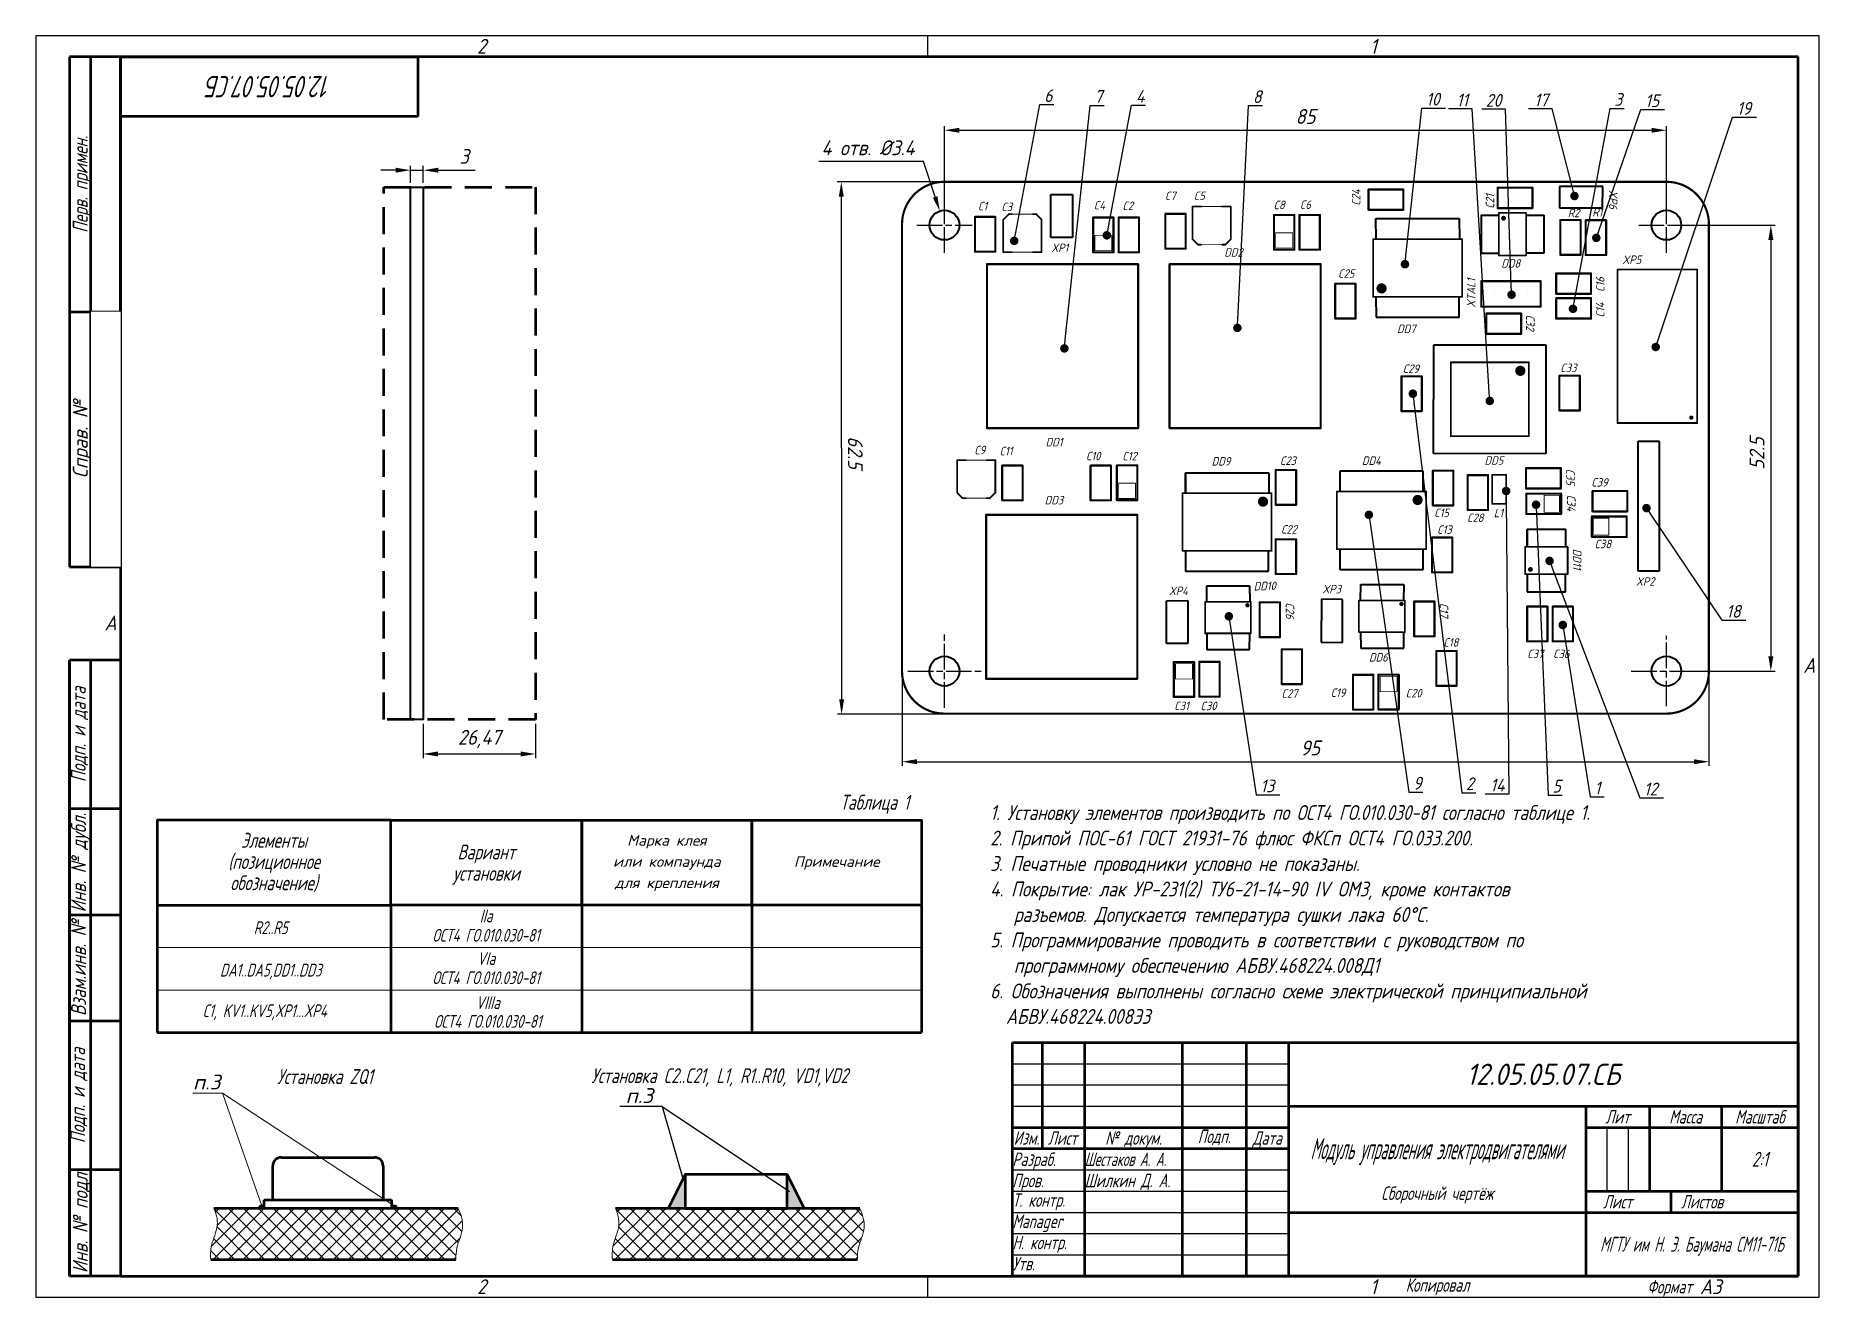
# Model space of a CAD drawing. Header units: millimetres. Extents: x -85 to 1448, y -98 to 199.
# Drawn here: x -84.9 to 335.1, y -97.9 to 199.1 of the extents above; entities that cross this region are included whole.
import ezdxf
from ezdxf import colors
from ezdxf.entities.mleader import LeaderData, LeaderLine
from ezdxf.enums import TextEntityAlignment as Align
from ezdxf.math import Vec2, Vec3

# ---------------------------------------------------------------- set-up
doc = ezdxf.new("R2010")
doc.units = ezdxf.units.MM
doc.set_wipeout_variables(frame=1)
for name, pattern in [('AM_ISO08W050', [18, 12, -1.5, 3, -1.5]), ('AM_ISO08W050x2', [9, 6, -0.75, 1.5, -0.75]), ('HIDDEN', [9.525, 6.35, -3.175])]:
    doc.linetypes.add(name, pattern=pattern)
for name, color, linetype, lineweight in [('AM_5', 3, 'Continuous', 25), ('AM_7', 4, 'AM_ISO08W050', 25), ('AM_BOR', 7, 'Continuous', 50), ('Mechanical1', 7, 'Continuous', 40), ('Mechanical13', 7, 'Continuous', 40), ('OSN25', 2, 'Continuous', 20), ('OSN50', 3, 'Continuous', 50), ('TEXT', 1, 'Continuous', 30), ('TopOverlay', 7, 'Continuous', 80), ('прерывистый', 2, 'HIDDEN', 50), ('Текст', 1, 'Continuous', 20)]:
    doc.layers.add(name, color=color, linetype=linetype, lineweight=lineweight)
for name, color, linetype in [('Dim', 2, 'Continuous'), ('Hatch', 4, 'Continuous'), ('Mechanical15', 56, 'Continuous'), ('PadHoleLayer', 156, 'Continuous')]:
    doc.layers.add(name, color=color, linetype=linetype)
doc.styles.add('ACGOSTTS', font='geniso.shx', dxfattribs={"oblique": 15})
doc.styles.add('E', font='simplex.shx', dxfattribs={"width": 0.8, "oblique": 15})
doc.styles.get("Standard").update_dxf_attribs({"font": 'geniso.shx', "oblique": 15})
doc.dimstyles.new('AM_GOST$0', dxfattribs={"dimtxt": 3.5, "dimasz": 3.5, "dimexe": 1, "dimexo": 1, "dimgap": 1.5, "dimtad": 1, "dimtoh": 1, "dimtxsty": 'Standard', "dimcen": 0, "dimclrd": 256, "dimclre": 256, "dimclrt": 2, "dimadec": 0, "dimazin": 2, "dimtp": 0.1, "dimtm": 0.1, "dimtfac": 0.71, "dimtdec": 3, "dimtmove": 0, "dimatfit": 3, "dimfxl": 1, "dimtolj": 1, "dimlwd": -1, "dimlwe": -1, "dimarcsym": 1})
doc.dimstyles.new('AM_GOST$3', dxfattribs={"dimtxt": 3.5, "dimasz": 3.5, "dimexe": 1, "dimexo": 1, "dimgap": 1.5, "dimtad": 1, "dimtoh": 1, "dimtxsty": 'Standard', "dimcen": 0, "dimclrd": 256, "dimclre": 256, "dimclrt": 2, "dimadec": 0, "dimazin": 2, "dimtp": 0.1, "dimtm": 0.1, "dimtfac": 0.71, "dimtdec": 3, "dimtofl": 0, "dimtmove": 0, "dimatfit": 2, "dimfxl": 1, "dimtolj": 1, "dimlwd": -1, "dimlwe": -1, "dimarcsym": 1})

msp = doc.modelspace()

# ---------------------------------------------------------------- texts
at = {"layer": 'TEXT', "linetype": 'Continuous', "style": 'E', "oblique": 15, "width": 0.7}
for s, height, p in [('Таблица 1', 3.5, (112.61, 18.622)), ('Элементы', 3.5, (-28.827, 9.661)), ('Вариант', 3.5, (21.173, 6.911)), ('(позиционное', 3.5, (-28.827, 4.661)), ('обозначение)', 3.5, (-28.827, -0.339)), ('установки', 3.5, (21.173, 1.911)), ('IIа', 3, (21.118, -8.142)), ('R2..R5', 3, (-29.605, -10.905)), ('ОСТ4 ГО.010.030-81', 3, (21.118, -12.697)), ('VIа', 3, (21.118, -18.162)), ('DA1..DA5,DD1..DD3', 3, (-29.605, -20.905)), ('ОСТ4 ГО.010.030-81', 3, (21.118, -22.697)), ('С1, KV1..KV5,XP1...XP4', 3, (-30.994, -30.467)), ('VIIIа', 3, (21.506, -28.552)), ('ОСТ4 ГО.010.030-81', 3, (21.506, -32.967)), ('Установка ZQ1', 3.5, (-16.833, -45.954)), ('Установка C2..C21, L1, R1..R10, VD1,VD2', 3.5, (76.094, -45.743))]:
    msp.add_text(s, height=height, dxfattribs=at).set_placement(p, align=Align.MIDDLE_CENTER)
at = {"layer": 'TEXT', "linetype": 'Continuous', "style": 'E', "oblique": 15}
for s, width, p in [('1. Установку элементов производить по ОСТ4 ГО.010.030-81 согласно таблице 1.', 0.77, (139.804, 14.443)), ('2. Припой ПОС-61 ГОСТ 21931-76 флюс ФКСп ОСТ4 ГО.033.200.', 0.8, (139.804, 8.443)), ('3. Печатные проводники условно не показаны.', 0.8, (139.804, 2.443)), ('4. Покрытие: лак УP-231(2) ТУ6-21-14-90 IV ОМЗ, кроме контактов', 0.8, (139.804, -3.557)), ('   разъемов. Допускается температура сушки лака 60%%DC.', 0.8, (139.804, -9.557)), ('5. Программирование проводить в соответствии с руководством по', 0.8, (139.804, -15.557)), ('   программному обеспечению АБВУ.468224.008Д1', 0.8, (139.804, -21.557)), ('6. Обозначения выполнены согласно схеме электрической принципиальной ', 0.8, (139.804, -27.557)), ('  АБВУ.468224.008Э3', 0.8, (139.804, -33.557))]:
    msp.add_text(s, height=3.5, dxfattribs=dict(at, width=width)).set_placement(p)
for s, height, p in [('Марка клея', 2.5, (63.673, 9.661)), ('или компаунда', 2.5, (63.673, 4.661)), ('Примечание', 2.5, (103.673, 4.661)), ('для крепления', 2.5, (63.673, -0.339)), ('п.3', 3.5, (-44.666, -47.253)), ('п.3', 3.5, (57.209, -50.438))]:
    msp.add_text(s, height=height, dxfattribs=at).set_placement(p, align=Align.MIDDLE_CENTER)
at = {"layer": 'Текст', "color": 1, "oblique": 15}
for s, p in [('C1', (136.922, 157.96)), ('C3', (142.428, 157.765)), ('C4', (164.215, 158.157)), ('C2', (170.945, 158.026)), ('C7', (180.954, 160.386)), ('C5', (187.754, 160.386)), ('C8', (206.526, 158.23)), ('C6', (212.726, 158.28)), ('R2', (275.828, 156.344)), ('R1', (281.586, 156.494)), ('XP1', (154.2, 148.141)), ('DD2', (194.928, 147.053)), ('XP5', (288.685, 145.332)), ('C25', (221.733, 142.087)), ('DD8', (260.161, 144.452)), ('DD7', (235.618, 129.068)), ('C33', (274.066, 119.894)), ('C29', (236.954, 119.678)), ('DD1', (152.856, 102.397)), ('C10', (162.353, 99.126)), ('C12', (170.913, 99.094)), ('DD9', (191.955, 97.883)), ('C23', (208.032, 98.024)), ('DD4', (227.347, 98.021)), ('DD5', (256.214, 98.071)), ('DD3', (152.641, 88.723)), ('C15', (244.348, 85.745)), ('C28', (252.104, 84.585)), ('L1', (258.394, 85.714)), ('C22', (208.285, 81.853)), ('C13', (245.049, 81.796)), ('C38', (282.128, 78.421)), ('XP2', (291.889, 69.58)), ('XP4', (181.908, 67.387)), ('XP3', (218.035, 67.781)), ('C18', (246.513, 55.244)), ('DD6', (229.011, 51.724)), ('C37', (266.268, 52.537)), ('C36', (272.364, 52.543)), ('C31', (183.144, 40.311)), ('C30', (189.332, 40.29)), ('C27', (208.406, 43.211)), ('C19', (219.96, 43.409)), ('C20', (237.657, 43.305))]:
    msp.add_text(s, height=2, dxfattribs=at).set_placement(p)
for s, rotation, p in [('C24', 90, (226.985, 159.051)), ('C21', 90, (258.492, 158.343)), ('XP6', 270, (285.515, 162.728)), ('XTAL1', 90, (254.082, 135.056)), ('C16', 90, (284.464, 138.725)), ('C14', 90, (284.441, 132.72)), ('C32', 270, (266.013, 133.44)), ('C9', 0.99142, (136.068, 100.501)), ('C11', 0.99142, (142.017, 100.264)), ('C35', 270, (275.45, 97.174)), ('C39', 359.46487, (281.344, 92.94)), ('C34', 270, (275.65, 91.053)), ('DD11', 270, (277.045, 78.32)), ('DD10', 1.66134, (201.868, 68.446)), ('C26', 270, (209.419, 65.678)), ('C17', 270, (245.68, 65.56))]:
    msp.add_text(s, height=2, rotation=rotation, dxfattribs=at).set_placement(p)

# ---------------------------------------------------------------- blocks, each defined once
blk = doc.blocks.new('C_________0805_1')
at = {"layer": 'TopOverlay', "const_width": 0.254}
for points in [[(-1.1, -1.2), (-1.1, 1.2)], [(-1.1, 1.2), (3, 1.2)], [(3, -1.2), (3, 1.2)], [(-1.1, -1.2), (2, -1.2)], [(2, -1.2), (3, -1.2)]]:
    blk.add_lwpolyline(points, dxfattribs=at)
at = {"layer": 'TopOverlay', "const_width": 0.127}
for points in [[(-1.16, 1.2, 1), (-1.04, 1.2, 1)], [(-1.16, 1.2, 1), (-1.04, 1.2, 1)], [(2.94, 1.2, 1), (3.06, 1.2, 1)], [(2.94, 1.2, 1), (3.06, 1.2, 1)], [(-1.16, -1.2, 1), (-1.04, -1.2, 1)], [(-1.16, -1.2, 1), (-1.04, -1.2, 1)], [(1.94, -1.2, 1), (2.06, -1.2, 1)], [(1.94, -1.2, 1), (2.06, -1.2, 1)], [(2.94, -1.2, 1), (3.06, -1.2, 1)], [(2.94, -1.2, 1), (3.06, -1.2, 1)]]:
    blk.add_lwpolyline(points, format="xyb", close=True, dxfattribs=at)
blk = doc.blocks.new('C_________0805_3')
at = {"layer": 'TopOverlay', "const_width": 0.254}
for points in [[(-1.1, 1.2), (3, 1.2)], [(-1.1, 1.2), (-1.1, -1.2)], [(3, 1.2), (3, -1.2)], [(-1.1, -1.2), (2, -1.2)], [(3, -1.2), (2, -1.2)]]:
    blk.add_lwpolyline(points, dxfattribs=at)
at = {"layer": 'TopOverlay', "const_width": 0.127}
for points in [[(-1.16, 1.2, 1), (-1.04, 1.2, 1)], [(-1.16, 1.2, 1), (-1.04, 1.2, 1)], [(2.94, 1.2, 1), (3.06, 1.2, 1)], [(2.94, 1.2, 1), (3.06, 1.2, 1)], [(-1.16, -1.2, 1), (-1.04, -1.2, 1)], [(-1.16, -1.2, 1), (-1.04, -1.2, 1)], [(1.94, -1.2, 1), (2.06, -1.2, 1)], [(1.94, -1.2, 1), (2.06, -1.2, 1)], [(2.94, -1.2, 1), (3.06, -1.2, 1)], [(2.94, -1.2, 1), (3.06, -1.2, 1)]]:
    blk.add_lwpolyline(points, format="xyb", close=True, dxfattribs=at)
blk = doc.blocks.new('TMR1SM_SMD_4')
at = {"layer": 'TopOverlay', "const_width": 0.254}
for points in [[(-17.7, -1.3), (-17.7, 16.5)], [(1.6, 16.5), (-17.7, 16.5)], [(1.6, -1.3), (1.6, 16.5)], [(-17.2, -1.3), (-17.7, -1.3)], [(1.6, -1.3), (-17.2, -1.3)]]:
    blk.add_lwpolyline(points, dxfattribs=at)
at = {"layer": 'TopOverlay', "const_width": 0.127}
for points in [[(-17.76, 16.5, 1), (-17.64, 16.5, 1)], [(-17.76, 16.5, 1), (-17.64, 16.5, 1)], [(1.54, 16.5, 1), (1.66, 16.5, 1)], [(1.54, 16.5, 1), (1.66, 16.5, 1)], [(-17.76, -1.3, 1), (-17.64, -1.3, 1)], [(-17.76, -1.3, 1), (-17.64, -1.3, 1)], [(-17.26, -1.3, 1), (-17.14, -1.3, 1)], [(-17.26, -1.3, 1), (-17.14, -1.3, 1)], [(1.54, -1.3, 1), (1.66, -1.3, 1)], [(1.54, -1.3, 1), (1.66, -1.3, 1)]]:
    blk.add_lwpolyline(points, format="xyb", close=True, dxfattribs=at)
blk = doc.blocks.new('ADUM_SOIC_5')
at = {"layer": 'Mechanical13'}
for p, q in [((1.33, 0.46), (-1.05, 0.46)), ((-1.05, 0.46), (-1.03, -9.35)), ((10.55, 0.46), (8.18, 0.46)), ((10.55, -9.35), (10.55, 0.46)), ((-1.03, -9.35), (1.37, -9.35)), ((8.13, -9.35), (10.55, -9.35))]:
    blk.add_line(p, q, dxfattribs=at)
at = {"layer": 'Mechanical13', "const_width": 0.1}
for points in [[(1.35, 0.46), (-1.05, 0.46)], [(-1.05, -9.35), (-1.05, 0.46)], [(10.55, 0.46), (8.15, 0.46)], [(10.55, -9.35), (10.55, 0.46)], [(1.35, -9.35), (-1.05, -9.35)], [(10.55, -9.35), (8.15, -9.35)]]:
    blk.add_lwpolyline(points, dxfattribs=at)
at = {"layer": 'Mechanical13', "const_width": 0.05}
for points in [[(-1.07, 0.46, 1), (-1.03, 0.46, 1)], [(-1.07, 0.46, 1), (-1.03, 0.46, 1)], [(1.33, 0.46, 1), (1.37, 0.46, 1)], [(8.13, 0.46, 1), (8.18, 0.46, 1)], [(10.53, 0.46, 1), (10.58, 0.46, 1)], [(10.53, 0.46, 1), (10.58, 0.46, 1)], [(-1.07, -9.35, 1), (-1.03, -9.35, 1)], [(-1.07, -9.35, 1), (-1.03, -9.35, 1)], [(1.33, -9.35, 1), (1.37, -9.35, 1)], [(8.13, -9.35, 1), (8.18, -9.35, 1)], [(10.53, -9.35, 1), (10.58, -9.35, 1)], [(10.53, -9.35, 1), (10.58, -9.35, 1)]]:
    blk.add_lwpolyline(points, format="xyb", close=True, dxfattribs=at)
at = {"layer": 'TopOverlay', "const_width": 0.2}
for points in [[(8.15, 0.8), (1.35, 0.8)], [(1.35, -9.69), (1.35, 0.8)], [(8.15, -9.69), (8.15, 0.8)], [(8.15, -9.69), (1.35, -9.69)]]:
    blk.add_lwpolyline(points, dxfattribs=at)
at = {"layer": 'TopOverlay'}
for points, const_width in [([(1.3, 0.8, 1), (1.4, 0.8, 1)], 0.1), ([(1.3, 0.8, 1), (1.4, 0.8, 1)], 0.1), ([(2.65, -0.2, 1), (2.05, -0.2, 1)], 0.6), ([(1.9, -0.2, 1), (2.2, -0.2, 1)], 0.3), ([(2.5, -0.2, 1), (2.8, -0.2, 1)], 0.3), ([(8.1, 0.8, 1), (8.2, 0.8, 1)], 0.1), ([(8.1, 0.8, 1), (8.2, 0.8, 1)], 0.1), ([(1.3, -9.69, 1), (1.4, -9.69, 1)], 0.1), ([(1.3, -9.69, 1), (1.4, -9.69, 1)], 0.1), ([(8.1, -9.69, 1), (8.2, -9.69, 1)], 0.1), ([(8.1, -9.69, 1), (8.2, -9.69, 1)], 0.1)]:
    blk.add_lwpolyline(points, format="xyb", close=True, dxfattribs=dict(at, const_width=const_width))
blk = doc.blocks.new('C_________0805_6')
at = {"layer": 'TopOverlay', "const_width": 0.254}
for points in [[(-1.1, -1.2), (-1.1, 1.2)], [(3, 1.2), (-1.1, 1.2)], [(3, -1.2), (3, 1.2)], [(2, -1.2), (-1.1, -1.2)], [(3, -1.2), (2, -1.2)]]:
    blk.add_lwpolyline(points, dxfattribs=at)
at = {"layer": 'TopOverlay', "const_width": 0.127}
for points in [[(-1.16, 1.2, 1), (-1.04, 1.2, 1)], [(-1.16, 1.2, 1), (-1.04, 1.2, 1)], [(2.94, 1.2, 1), (3.06, 1.2, 1)], [(2.94, 1.2, 1), (3.06, 1.2, 1)], [(-1.16, -1.2, 1), (-1.04, -1.2, 1)], [(-1.16, -1.2, 1), (-1.04, -1.2, 1)], [(1.94, -1.2, 1), (2.06, -1.2, 1)], [(1.94, -1.2, 1), (2.06, -1.2, 1)], [(2.94, -1.2, 1), (3.06, -1.2, 1)], [(2.94, -1.2, 1), (3.06, -1.2, 1)]]:
    blk.add_lwpolyline(points, format="xyb", close=True, dxfattribs=at)
blk = doc.blocks.new('C_________0805_7')
at = {"layer": 'TopOverlay', "const_width": 0.254}
for points in [[(-1.1, 1.2), (-1.1, -1.2)], [(-1.1, 1.2), (3, 1.2)], [(3, 1.2), (3, -1.2)], [(-1.1, -1.2), (2, -1.2)], [(2, -1.2), (3, -1.2)]]:
    blk.add_lwpolyline(points, dxfattribs=at)
at = {"layer": 'TopOverlay', "const_width": 0.127}
for points in [[(-1.16, 1.2, 1), (-1.04, 1.2, 1)], [(-1.16, 1.2, 1), (-1.04, 1.2, 1)], [(2.94, 1.2, 1), (3.06, 1.2, 1)], [(2.94, 1.2, 1), (3.06, 1.2, 1)], [(-1.16, -1.2, 1), (-1.04, -1.2, 1)], [(-1.16, -1.2, 1), (-1.04, -1.2, 1)], [(1.94, -1.2, 1), (2.06, -1.2, 1)], [(1.94, -1.2, 1), (2.06, -1.2, 1)], [(2.94, -1.2, 1), (3.06, -1.2, 1)], [(2.94, -1.2, 1), (3.06, -1.2, 1)]]:
    blk.add_lwpolyline(points, format="xyb", close=True, dxfattribs=at)
blk = doc.blocks.new('C_________0805_8')
at = {"layer": 'TopOverlay', "const_width": 0.254}
for points in [[(-1.1, -1.2), (-1.1, 1.2)], [(-1.1, 1.2), (3, 1.2)], [(3, -1.2), (3, 1.2)], [(-1.1, -1.2), (2, -1.2)], [(2, -1.2), (3, -1.2)]]:
    blk.add_lwpolyline(points, dxfattribs=at)
at = {"layer": 'TopOverlay', "const_width": 0.127}
for points in [[(-1.16, 1.2, 1), (-1.04, 1.2, 1)], [(-1.16, 1.2, 1), (-1.04, 1.2, 1)], [(2.94, 1.2, 1), (3.06, 1.2, 1)], [(2.94, 1.2, 1), (3.06, 1.2, 1)], [(-1.16, -1.2, 1), (-1.04, -1.2, 1)], [(-1.16, -1.2, 1), (-1.04, -1.2, 1)], [(1.94, -1.2, 1), (2.06, -1.2, 1)], [(1.94, -1.2, 1), (2.06, -1.2, 1)], [(2.94, -1.2, 1), (3.06, -1.2, 1)], [(2.94, -1.2, 1), (3.06, -1.2, 1)]]:
    blk.add_lwpolyline(points, format="xyb", close=True, dxfattribs=at)
blk = doc.blocks.new('C______________0805_9')
at = {"layer": 'TopOverlay'}
for points, const_width in [([(-1.1, -1.2), (-1.1, 1.2)], 0.254), ([(-1.1, 1.2), (3, 1.2)], 0.254), ([(-0.9, 1), (0.9, 1)], 0.1), ([(-0.9, -1), (-0.9, 1)], 0.1), ([(0.9, -1), (0.9, 1)], 0.1), ([(3, -1.2), (3, 1.2)], 0.254), ([(-1.1, -1.2), (2, -1.2)], 0.254), ([(-0.9, -1), (0.9, -1)], 0.1), ([(2, -1.2), (3, -1.2)], 0.254)]:
    blk.add_lwpolyline(points, dxfattribs=dict(at, const_width=const_width))
for points, const_width in [([(-1.16, 1.2, 1), (-1.04, 1.2, 1)], 0.127), ([(-1.16, 1.2, 1), (-1.04, 1.2, 1)], 0.127), ([(-0.93, 1, 1), (-0.88, 1, 1)], 0.05), ([(-0.93, 1, 1), (-0.88, 1, 1)], 0.05), ([(0.88, 1, 1), (0.92, 1, 1)], 0.05), ([(0.88, 1, 1), (0.92, 1, 1)], 0.05), ([(2.94, 1.2, 1), (3.06, 1.2, 1)], 0.127), ([(2.94, 1.2, 1), (3.06, 1.2, 1)], 0.127), ([(-1.16, -1.2, 1), (-1.04, -1.2, 1)], 0.127), ([(-1.16, -1.2, 1), (-1.04, -1.2, 1)], 0.127), ([(-0.93, -1, 1), (-0.88, -1, 1)], 0.05), ([(-0.93, -1, 1), (-0.88, -1, 1)], 0.05), ([(0.88, -1, 1), (0.92, -1, 1)], 0.05), ([(0.88, -1, 1), (0.92, -1, 1)], 0.05), ([(1.94, -1.2, 1), (2.06, -1.2, 1)], 0.127), ([(1.94, -1.2, 1), (2.06, -1.2, 1)], 0.127), ([(2.94, -1.2, 1), (3.06, -1.2, 1)], 0.127), ([(2.94, -1.2, 1), (3.06, -1.2, 1)], 0.127)]:
    blk.add_lwpolyline(points, format="xyb", close=True, dxfattribs=dict(at, const_width=const_width))
blk = doc.blocks.new('Z_0503_11')
at = {"layer": 'PadHoleLayer'}
for points in [[(0, 0), (0, 0), (0, 0), (0, 0)], [(4, 0), (4, 0), (4, 0), (4, 0)]]:
    blk.add_lwpolyline(points, close=True, dxfattribs=at)
at = {"layer": 'TopOverlay', "const_width": 0.254}
for points in [[(-1.5, -1.5), (-1.5, 1.5)], [(-1.5, 1.5), (5.5, 1.5)], [(5.5, -1.5), (5.5, 1.5)], [(-1.5, -1.5), (-1, -1.5)], [(-1, -1.5), (5.5, -1.5)]]:
    blk.add_lwpolyline(points, dxfattribs=at)
at = {"layer": 'TopOverlay', "const_width": 0.127}
for points in [[(-1.56, 1.5, 1), (-1.44, 1.5, 1)], [(-1.56, 1.5, 1), (-1.44, 1.5, 1)], [(5.44, 1.5, 1), (5.56, 1.5, 1)], [(5.44, 1.5, 1), (5.56, 1.5, 1)], [(-1.56, -1.5, 1), (-1.44, -1.5, 1)], [(-1.56, -1.5, 1), (-1.44, -1.5, 1)], [(-1.06, -1.5, 1), (-0.94, -1.5, 1)], [(-1.06, -1.5, 1), (-0.94, -1.5, 1)], [(5.44, -1.5, 1), (5.56, -1.5, 1)], [(5.44, -1.5, 1), (5.56, -1.5, 1)]]:
    blk.add_lwpolyline(points, format="xyb", close=True, dxfattribs=at)
blk = doc.blocks.new('_________0805_17')
at = {"layer": 'TopOverlay', "const_width": 0.254}
for points in [[(3, 1.2), (-1.1, 1.2)], [(-1.1, -1.2), (-1.1, 1.2)], [(3, -1.2), (3, 1.2)], [(-1.1, -1.2), (2, -1.2)], [(3, -1.2), (2, -1.2)]]:
    blk.add_lwpolyline(points, dxfattribs=at)
at = {"layer": 'TopOverlay', "const_width": 0.127}
for points in [[(-1.16, 1.2, 1), (-1.04, 1.2, 1)], [(-1.16, 1.2, 1), (-1.04, 1.2, 1)], [(2.94, 1.2, 1), (3.06, 1.2, 1)], [(2.94, 1.2, 1), (3.06, 1.2, 1)], [(-1.16, -1.2, 1), (-1.04, -1.2, 1)], [(-1.16, -1.2, 1), (-1.04, -1.2, 1)], [(1.94, -1.2, 1), (2.06, -1.2, 1)], [(1.94, -1.2, 1), (2.06, -1.2, 1)], [(2.94, -1.2, 1), (3.06, -1.2, 1)], [(2.94, -1.2, 1), (3.06, -1.2, 1)]]:
    blk.add_lwpolyline(points, format="xyb", close=True, dxfattribs=at)
blk = doc.blocks.new('_________0805_18')
at = {"layer": 'TopOverlay', "const_width": 0.254}
for points in [[(3, 1.2), (-1.1, 1.2)], [(-1.1, -1.2), (-1.1, 1.2)], [(3, -1.2), (3, 1.2)], [(2, -1.2), (-1.1, -1.2)], [(2, -1.2), (3, -1.2)]]:
    blk.add_lwpolyline(points, dxfattribs=at)
at = {"layer": 'TopOverlay', "const_width": 0.127}
for points in [[(-1.16, 1.2, 1), (-1.04, 1.2, 1)], [(-1.16, 1.2, 1), (-1.04, 1.2, 1)], [(2.94, 1.2, 1), (3.06, 1.2, 1)], [(2.94, 1.2, 1), (3.06, 1.2, 1)], [(-1.16, -1.2, 1), (-1.04, -1.2, 1)], [(-1.16, -1.2, 1), (-1.04, -1.2, 1)], [(1.94, -1.2, 1), (2.06, -1.2, 1)], [(1.94, -1.2, 1), (2.06, -1.2, 1)], [(2.94, -1.2, 1), (3.06, -1.2, 1)], [(2.94, -1.2, 1), (3.06, -1.2, 1)]]:
    blk.add_lwpolyline(points, format="xyb", close=True, dxfattribs=at)
blk = doc.blocks.new('SOIC_N8__REF198__ADM485__20')
at = {"layer": 'Mechanical1', "const_width": 0.1}
for points in [[(-0.87, 0.34), (1.1, 0.34)], [(-0.87, 0.34), (-0.87, -4.16)], [(6.53, 0.35), (4.52, 0.34)], [(6.53, 0.35), (6.53, -4.16)], [(-0.87, -4.16), (1.12, -4.16)], [(4.52, -4.16), (6.53, -4.16)]]:
    blk.add_lwpolyline(points, dxfattribs=at)
at = {"layer": 'Mechanical1', "const_width": 0.05}
for points in [[(-0.9, 0.34, 1), (-0.85, 0.34, 1)], [(-0.9, 0.34, 1), (-0.85, 0.34, 1)], [(1.08, 0.34, 1), (1.12, 0.34, 1)], [(4.5, 0.34, 1), (4.55, 0.34, 1)], [(6.5, 0.35, 1), (6.55, 0.35, 1)], [(6.5, 0.35, 1), (6.55, 0.35, 1)], [(-0.9, -4.16, 1), (-0.85, -4.16, 1)], [(-0.9, -4.16, 1), (-0.85, -4.16, 1)], [(1.1, -4.16, 1), (1.15, -4.16, 1)], [(4.5, -4.16, 1), (4.55, -4.16, 1)], [(6.5, -4.16, 1), (6.55, -4.16, 1)], [(6.5, -4.16, 1), (6.55, -4.16, 1)]]:
    blk.add_lwpolyline(points, format="xyb", close=True, dxfattribs=at)
at = {"layer": 'Mechanical13'}
for p, q in [((1.12, 0.34), (-0.87, 0.34)), ((-0.87, 0.34), (-0.87, -4.16)), ((6.53, 0.35), (4.5, 0.34)), ((4.5, 0.34), (6.53, 0.35)), ((6.53, 0.35), (6.53, -4.16)), ((6.53, 0.35), (6.53, -4.16)), ((-0.87, -4.16), (1.15, -4.16)), ((6.53, -4.16), (4.5, -4.16)), ((6.53, -4.16), (4.5, -4.16))]:
    blk.add_line(p, q, dxfattribs=at)
at = {"layer": 'TopOverlay', "const_width": 0.2}
for points in [[(1.22, 0.6), (4.43, 0.6)], [(1.22, 0.6), (1.22, -4.41)], [(4.43, 0.6), (4.43, -4.41)], [(1.22, -4.41), (4.43, -4.41)]]:
    blk.add_lwpolyline(points, dxfattribs=at)
at = {"layer": 'TopOverlay'}
for points, const_width in [([(1.17, 0.6, 1), (1.27, 0.6, 1)], 0.1), ([(1.17, 0.6, 1), (1.27, 0.6, 1)], 0.1), ([(1.91, -0.03, 1), (1.64, -0.03, 1)], 0.3), ([(1.56, -0.03, 1), (1.71, -0.03, 1)], 0.15), ([(1.84, -0.03, 1), (1.99, -0.03, 1)], 0.15), ([(4.38, 0.6, 1), (4.47, 0.6, 1)], 0.1), ([(4.38, 0.6, 1), (4.47, 0.6, 1)], 0.1), ([(1.17, -4.41, 1), (1.27, -4.41, 1)], 0.1), ([(1.17, -4.41, 1), (1.27, -4.41, 1)], 0.1), ([(4.38, -4.41, 1), (4.47, -4.41, 1)], 0.1), ([(4.38, -4.41, 1), (4.47, -4.41, 1)], 0.1)]:
    blk.add_lwpolyline(points, format="xyb", close=True, dxfattribs=dict(at, const_width=const_width))
blk = doc.blocks.new('DRV8874_TSOP127P600_8N_21')
at = {"layer": 'Mechanical13'}
for p, q in [((-0.8, 0.25), (1.05, 0.27)), ((-0.78, -4.8), (-0.8, 0.25)), ((6.7, 0.25), (4.82, 0.28)), ((6.7, -4.8), (6.7, 0.25)), ((1.05, -4.8), (-0.78, -4.8)), ((4.76, -4.8), (6.7, -4.8))]:
    blk.add_line(p, q, dxfattribs=at)
at = {"layer": 'Mechanical13', "const_width": 0.1}
for points in [[(1.07, 0.28), (-0.8, 0.28)], [(-0.8, -4.8), (-0.8, 0.28)], [(6.7, 0.28), (4.82, 0.28)], [(6.7, -4.8), (6.7, 0.28)], [(1.07, -4.8), (-0.8, -4.8)], [(6.7, -4.8), (4.82, -4.8)]]:
    blk.add_lwpolyline(points, dxfattribs=at)
at = {"layer": 'Mechanical13', "const_width": 0.05}
for points in [[(-0.82, 0.28, 1), (-0.78, 0.28, 1)], [(-0.82, 0.28, 1), (-0.78, 0.28, 1)], [(1.05, 0.28, 1), (1.1, 0.28, 1)], [(4.8, 0.28, 1), (4.85, 0.28, 1)], [(6.68, 0.28, 1), (6.72, 0.28, 1)], [(6.68, 0.28, 1), (6.72, 0.28, 1)], [(-0.82, -4.8, 1), (-0.78, -4.8, 1)], [(-0.82, -4.8, 1), (-0.78, -4.8, 1)], [(1.05, -4.8, 1), (1.1, -4.8, 1)], [(4.8, -4.8, 1), (4.85, -4.8, 1)], [(6.68, -4.8, 1), (6.72, -4.8, 1)], [(6.68, -4.8, 1), (6.72, -4.8, 1)]]:
    blk.add_lwpolyline(points, format="xyb", close=True, dxfattribs=at)
at = {"layer": 'TopOverlay', "const_width": 0.2}
for points in [[(4.8, 0.4), (1.1, 0.4)], [(1.1, -5), (1.1, 0.4)], [(4.8, -5), (4.8, 0.4)], [(4.8, -5), (1.1, -5)]]:
    blk.add_lwpolyline(points, dxfattribs=at)
at = {"layer": 'TopOverlay'}
for points, const_width in [([(1.05, 0.4, 1), (1.15, 0.4, 1)], 0.1), ([(1.05, 0.4, 1), (1.15, 0.4, 1)], 0.1), ([(1.63, 0, 1), (1.37, 0, 1)], 0.25), ([(1.31, 0, 1), (1.44, 0, 1)], 0.125), ([(1.56, 0, 1), (1.69, 0, 1)], 0.125), ([(4.75, 0.4, 1), (4.85, 0.4, 1)], 0.1), ([(4.75, 0.4, 1), (4.85, 0.4, 1)], 0.1), ([(1.05, -5, 1), (1.15, -5, 1)], 0.1), ([(1.05, -5, 1), (1.15, -5, 1)], 0.1), ([(4.75, -5, 1), (4.85, -5, 1)], 0.1), ([(4.75, -5, 1), (4.85, -5, 1)], 0.1)]:
    blk.add_lwpolyline(points, format="xyb", close=True, dxfattribs=dict(at, const_width=const_width))
blk = doc.blocks.new('ADUM_SOIC_22')
at = {"layer": 'Mechanical13'}
for p, q in [((-1.05, -9.32), (-1.05, 0.46)), ((-1.05, 0.46), (1.35, 0.46)), ((-1.03, -9.35), (-1.03, 0.46)), ((-1.03, 0.46), (1.33, 0.46)), ((10.55, 0.43), (8.17, 0.45)), ((10.55, -9.35), (10.55, 0.43)), ((-1.05, -9.35), (1.35, -9.35)), ((1.33, -9.35), (-1.03, -9.35)), ((8.15, -9.35), (10.55, -9.35))]:
    blk.add_line(p, q, dxfattribs=at)
at = {"layer": 'Mechanical13', "const_width": 0.1}
for points in [[(-1.05, -9.35), (-1.05, 0.46)], [(1.35, 0.46), (-1.05, 0.46)], [(10.55, 0.46), (8.15, 0.46)], [(10.55, -9.35), (10.55, 0.46)], [(1.35, -9.35), (-1.05, -9.35)], [(10.55, -9.35), (8.15, -9.35)]]:
    blk.add_lwpolyline(points, dxfattribs=at)
at = {"layer": 'Mechanical13', "const_width": 0.05}
for points in [[(-1.07, 0.46, 1), (-1.03, 0.46, 1)], [(-1.07, 0.46, 1), (-1.03, 0.46, 1)], [(1.33, 0.46, 1), (1.37, 0.46, 1)], [(8.13, 0.46, 1), (8.17, 0.46, 1)], [(10.53, 0.46, 1), (10.58, 0.46, 1)], [(10.53, 0.46, 1), (10.58, 0.46, 1)], [(-1.07, -9.35, 1), (-1.03, -9.35, 1)], [(-1.07, -9.35, 1), (-1.03, -9.35, 1)], [(1.33, -9.35, 1), (1.37, -9.35, 1)], [(8.13, -9.35, 1), (8.17, -9.35, 1)], [(10.53, -9.35, 1), (10.58, -9.35, 1)], [(10.53, -9.35, 1), (10.58, -9.35, 1)]]:
    blk.add_lwpolyline(points, format="xyb", close=True, dxfattribs=at)
at = {"layer": 'TopOverlay', "const_width": 0.2}
for points in [[(1.35, -9.69), (1.35, 0.8)], [(8.15, 0.8), (1.35, 0.8)], [(8.15, -9.69), (8.15, 0.8)], [(8.15, -9.69), (1.35, -9.69)]]:
    blk.add_lwpolyline(points, dxfattribs=at)
at = {"layer": 'TopOverlay'}
for points, const_width in [([(1.3, 0.8, 1), (1.4, 0.8, 1)], 0.1), ([(1.3, 0.8, 1), (1.4, 0.8, 1)], 0.1), ([(2.65, -0.2, 1), (2.05, -0.2, 1)], 0.6), ([(1.9, -0.2, 1), (2.2, -0.2, 1)], 0.3), ([(2.5, -0.2, 1), (2.8, -0.2, 1)], 0.3), ([(8.1, 0.8, 1), (8.2, 0.8, 1)], 0.1), ([(8.1, 0.8, 1), (8.2, 0.8, 1)], 0.1), ([(1.3, -9.69, 1), (1.4, -9.69, 1)], 0.1), ([(1.3, -9.69, 1), (1.4, -9.69, 1)], 0.1), ([(8.1, -9.69, 1), (8.2, -9.69, 1)], 0.1), ([(8.1, -9.69, 1), (8.2, -9.69, 1)], 0.1)]:
    blk.add_lwpolyline(points, format="xyb", close=True, dxfattribs=dict(at, const_width=const_width))
blk = doc.blocks.new('SOIC_N8__REF198__ADM485__23')
at = {"layer": 'Mechanical1', "const_width": 0.1}
for points in [[(-0.87, 0.34), (1.1, 0.34)], [(-0.87, 0.34), (-0.87, -4.16)], [(4.52, 0.34), (6.53, 0.35)], [(6.53, 0.35), (6.53, -4.16)], [(-0.87, -4.16), (1.12, -4.16)], [(4.52, -4.16), (6.53, -4.16)]]:
    blk.add_lwpolyline(points, dxfattribs=at)
at = {"layer": 'Mechanical1', "const_width": 0.05}
for points in [[(-0.9, 0.34, 1), (-0.85, 0.34, 1)], [(-0.9, 0.34, 1), (-0.85, 0.34, 1)], [(1.08, 0.34, 1), (1.12, 0.34, 1)], [(4.5, 0.34, 1), (4.55, 0.34, 1)], [(6.5, 0.35, 1), (6.55, 0.35, 1)], [(6.5, 0.35, 1), (6.55, 0.35, 1)], [(-0.9, -4.16, 1), (-0.85, -4.16, 1)], [(-0.9, -4.16, 1), (-0.85, -4.16, 1)], [(1.1, -4.16, 1), (1.15, -4.16, 1)], [(4.5, -4.16, 1), (4.55, -4.16, 1)], [(6.5, -4.16, 1), (6.55, -4.16, 1)], [(6.5, -4.16, 1), (6.55, -4.16, 1)]]:
    blk.add_lwpolyline(points, format="xyb", close=True, dxfattribs=at)
at = {"layer": 'Mechanical13'}
for p, q in [((-0.87, 0.34), (-0.87, -4.16)), ((-0.85, 0.34), (1.12, 0.34)), ((4.5, 0.34), (6.5, 0.35)), ((6.5, 0.35), (6.52, -4.13)), ((-0.87, -4.16), (1.15, -4.16)), ((6.52, -4.13), (4.5, -4.16))]:
    blk.add_line(p, q, dxfattribs=at)
at = {"layer": 'TopOverlay', "const_width": 0.2}
for points in [[(1.22, -4.41), (1.22, 0.59)], [(1.22, 0.59), (4.43, 0.59)], [(4.43, -4.41), (4.43, 0.59)], [(1.22, -4.41), (4.43, -4.41)]]:
    blk.add_lwpolyline(points, dxfattribs=at)
at = {"layer": 'TopOverlay'}
for points, const_width in [([(1.17, 0.59, 1), (1.27, 0.59, 1)], 0.1), ([(1.17, 0.59, 1), (1.27, 0.59, 1)], 0.1), ([(1.91, -0.03, 1), (1.64, -0.03, 1)], 0.3), ([(1.56, -0.03, 1), (1.71, -0.03, 1)], 0.15), ([(1.84, -0.03, 1), (1.99, -0.03, 1)], 0.15), ([(4.38, 0.59, 1), (4.47, 0.59, 1)], 0.1), ([(4.38, 0.59, 1), (4.47, 0.59, 1)], 0.1), ([(1.17, -4.41, 1), (1.27, -4.41, 1)], 0.1), ([(1.17, -4.41, 1), (1.27, -4.41, 1)], 0.1), ([(4.38, -4.41, 1), (4.47, -4.41, 1)], 0.1), ([(4.38, -4.41, 1), (4.47, -4.41, 1)], 0.1)]:
    blk.add_lwpolyline(points, format="xyb", close=True, dxfattribs=dict(at, const_width=const_width))
blk = doc.blocks.new('ADUM_SOIC_24')
at = {"layer": 'Mechanical13'}
for p, q in [((1.33, 0.48), (-1.05, 0.43)), ((-1.05, 0.43), (-1.05, -9.32)), ((8.15, 0.43), (10.58, 0.46)), ((10.58, 0.46), (10.58, -9.35)), ((-1.05, -9.32), (1.33, -9.34)), ((10.58, -9.35), (8.15, -9.37))]:
    blk.add_line(p, q, dxfattribs=at)
at = {"layer": 'Mechanical13', "const_width": 0.1}
for points in [[(-1.05, 0.46), (1.35, 0.46)], [(-1.05, 0.46), (-1.05, -9.35)], [(8.15, 0.46), (10.55, 0.46)], [(10.55, 0.46), (10.55, -9.35)], [(-1.05, -9.35), (1.35, -9.35)], [(8.15, -9.35), (10.55, -9.35)]]:
    blk.add_lwpolyline(points, dxfattribs=at)
at = {"layer": 'Mechanical13', "const_width": 0.05}
for points in [[(-1.07, 0.46, 1), (-1.03, 0.46, 1)], [(-1.07, 0.46, 1), (-1.03, 0.46, 1)], [(1.33, 0.46, 1), (1.37, 0.46, 1)], [(8.13, 0.46, 1), (8.18, 0.46, 1)], [(10.53, 0.46, 1), (10.58, 0.46, 1)], [(10.53, 0.46, 1), (10.58, 0.46, 1)], [(-1.07, -9.35, 1), (-1.03, -9.35, 1)], [(-1.07, -9.35, 1), (-1.03, -9.35, 1)], [(1.33, -9.35, 1), (1.37, -9.35, 1)], [(8.13, -9.35, 1), (8.18, -9.35, 1)], [(10.53, -9.35, 1), (10.58, -9.35, 1)], [(10.53, -9.35, 1), (10.58, -9.35, 1)]]:
    blk.add_lwpolyline(points, format="xyb", close=True, dxfattribs=at)
at = {"layer": 'TopOverlay', "const_width": 0.2}
for points in [[(1.35, 0.8), (1.35, -9.69)], [(1.35, 0.8), (8.15, 0.8)], [(8.15, 0.8), (8.15, -9.69)], [(1.35, -9.69), (8.15, -9.69)]]:
    blk.add_lwpolyline(points, dxfattribs=at)
at = {"layer": 'TopOverlay'}
for points, const_width in [([(1.3, 0.8, 1), (1.4, 0.8, 1)], 0.1), ([(1.3, 0.8, 1), (1.4, 0.8, 1)], 0.1), ([(2.65, -0.2, 1), (2.05, -0.2, 1)], 0.6), ([(1.9, -0.2, 1), (2.2, -0.2, 1)], 0.3), ([(2.5, -0.2, 1), (2.8, -0.2, 1)], 0.3), ([(8.1, 0.8, 1), (8.2, 0.8, 1)], 0.1), ([(8.1, 0.8, 1), (8.2, 0.8, 1)], 0.1), ([(1.3, -9.69, 1), (1.4, -9.69, 1)], 0.1), ([(1.3, -9.69, 1), (1.4, -9.69, 1)], 0.1), ([(8.1, -9.69, 1), (8.2, -9.69, 1)], 0.1), ([(8.1, -9.69, 1), (8.2, -9.69, 1)], 0.1)]:
    blk.add_lwpolyline(points, format="xyb", close=True, dxfattribs=dict(at, const_width=const_width))
blk = doc.blocks.new('DRV8874_TSOP127P600_8N_25')
at = {"layer": 'Mechanical13'}
for p, q in [((-0.8, -4.78), (-0.8, 0.3)), ((-0.8, 0.3), (1.07, 0.25)), ((6.68, 0.28), (4.82, 0.28)), ((6.7, -4.78), (6.68, 0.28)), ((1.05, -4.8), (-0.8, -4.78)), ((4.8, -4.8), (6.7, -4.78))]:
    blk.add_line(p, q, dxfattribs=at)
at = {"layer": 'Mechanical13', "const_width": 0.1}
for points in [[(1.07, 0.28), (-0.8, 0.28)], [(-0.8, -4.8), (-0.8, 0.28)], [(6.7, 0.28), (4.82, 0.28)], [(6.7, -4.8), (6.7, 0.28)], [(1.07, -4.8), (-0.8, -4.8)], [(6.7, -4.8), (4.82, -4.8)]]:
    blk.add_lwpolyline(points, dxfattribs=at)
at = {"layer": 'Mechanical13', "const_width": 0.05}
for points in [[(-0.82, 0.28, 1), (-0.78, 0.28, 1)], [(-0.82, 0.28, 1), (-0.78, 0.28, 1)], [(1.05, 0.28, 1), (1.1, 0.28, 1)], [(4.8, 0.28, 1), (4.85, 0.28, 1)], [(6.68, 0.28, 1), (6.72, 0.28, 1)], [(6.68, 0.28, 1), (6.72, 0.28, 1)], [(-0.82, -4.8, 1), (-0.78, -4.8, 1)], [(-0.82, -4.8, 1), (-0.78, -4.8, 1)], [(1.05, -4.8, 1), (1.1, -4.8, 1)], [(4.8, -4.8, 1), (4.85, -4.8, 1)], [(6.68, -4.8, 1), (6.72, -4.8, 1)], [(6.68, -4.8, 1), (6.72, -4.8, 1)]]:
    blk.add_lwpolyline(points, format="xyb", close=True, dxfattribs=at)
at = {"layer": 'TopOverlay', "const_width": 0.2}
for points in [[(4.8, 0.4), (1.1, 0.4)], [(1.1, -5), (1.1, 0.4)], [(4.8, -5), (4.8, 0.4)], [(4.8, -5), (1.1, -5)]]:
    blk.add_lwpolyline(points, dxfattribs=at)
at = {"layer": 'TopOverlay'}
for points, const_width in [([(1.05, 0.4, 1), (1.15, 0.4, 1)], 0.1), ([(1.05, 0.4, 1), (1.15, 0.4, 1)], 0.1), ([(1.63, 0, 1), (1.37, 0, 1)], 0.25), ([(1.31, 0, 1), (1.44, 0, 1)], 0.125), ([(1.56, 0, 1), (1.69, 0, 1)], 0.125), ([(4.75, 0.4, 1), (4.85, 0.4, 1)], 0.1), ([(4.75, 0.4, 1), (4.85, 0.4, 1)], 0.1), ([(1.05, -5, 1), (1.15, -5, 1)], 0.1), ([(1.05, -5, 1), (1.15, -5, 1)], 0.1), ([(4.75, -5, 1), (4.85, -5, 1)], 0.1), ([(4.75, -5, 1), (4.85, -5, 1)], 0.1)]:
    blk.add_lwpolyline(points, format="xyb", close=True, dxfattribs=dict(at, const_width=const_width))
blk = doc.blocks.new('TMR1SM_SMD_27')
at = {"layer": 'TopOverlay', "const_width": 0.254}
for points in [[(1.6, 16.5), (-17.7, 16.5)], [(-17.7, -1.3), (-17.7, 16.5)], [(1.6, -1.3), (1.6, 16.5)], [(-17.2, -1.3), (-17.7, -1.3)], [(1.6, -1.3), (-17.2, -1.3)]]:
    blk.add_lwpolyline(points, dxfattribs=at)
at = {"layer": 'TopOverlay', "const_width": 0.127}
for points in [[(-17.76, 16.5, 1), (-17.64, 16.5, 1)], [(-17.76, 16.5, 1), (-17.64, 16.5, 1)], [(1.54, 16.5, 1), (1.66, 16.5, 1)], [(1.54, 16.5, 1), (1.66, 16.5, 1)], [(-17.76, -1.3, 1), (-17.64, -1.3, 1)], [(-17.76, -1.3, 1), (-17.64, -1.3, 1)], [(-17.26, -1.3, 1), (-17.14, -1.3, 1)], [(-17.26, -1.3, 1), (-17.14, -1.3, 1)], [(1.54, -1.3, 1), (1.66, -1.3, 1)], [(1.54, -1.3, 1), (1.66, -1.3, 1)]]:
    blk.add_lwpolyline(points, format="xyb", close=True, dxfattribs=at)
blk = doc.blocks.new('TMR1SM_SMD_28')
at = {"layer": 'TopOverlay', "const_width": 0.254}
for points in [[(-17.7, -1.3), (-17.7, 16.5)], [(1.6, 16.5), (-17.7, 16.5)], [(1.6, -1.3), (1.6, 16.5)], [(-17.2, -1.3), (-17.7, -1.3)], [(1.6, -1.3), (-17.2, -1.3)]]:
    blk.add_lwpolyline(points, dxfattribs=at)
at = {"layer": 'TopOverlay', "const_width": 0.127}
for points in [[(-17.76, 16.5, 1), (-17.64, 16.5, 1)], [(-17.76, 16.5, 1), (-17.64, 16.5, 1)], [(1.54, 16.5, 1), (1.66, 16.5, 1)], [(1.54, 16.5, 1), (1.66, 16.5, 1)], [(-17.76, -1.3, 1), (-17.64, -1.3, 1)], [(-17.76, -1.3, 1), (-17.64, -1.3, 1)], [(-17.26, -1.3, 1), (-17.14, -1.3, 1)], [(-17.26, -1.3, 1), (-17.14, -1.3, 1)], [(1.54, -1.3, 1), (1.66, -1.3, 1)], [(1.54, -1.3, 1), (1.66, -1.3, 1)]]:
    blk.add_lwpolyline(points, format="xyb", close=True, dxfattribs=at)
blk = doc.blocks.new('C_________0805_29')
at = {"layer": 'TopOverlay', "const_width": 0.254}
for points in [[(3, 1.2), (-1.1, 1.2)], [(-1.1, -1.2), (-1.1, 1.2)], [(3, -1.2), (3, 1.2)], [(2, -1.2), (-1.1, -1.2)], [(3, -1.2), (2, -1.2)]]:
    blk.add_lwpolyline(points, dxfattribs=at)
at = {"layer": 'TopOverlay', "const_width": 0.127}
for points in [[(-1.16, 1.2, 1), (-1.04, 1.2, 1)], [(-1.16, 1.2, 1), (-1.04, 1.2, 1)], [(2.94, 1.2, 1), (3.06, 1.2, 1)], [(2.94, 1.2, 1), (3.06, 1.2, 1)], [(-1.16, -1.2, 1), (-1.04, -1.2, 1)], [(-1.16, -1.2, 1), (-1.04, -1.2, 1)], [(1.94, -1.2, 1), (2.06, -1.2, 1)], [(1.94, -1.2, 1), (2.06, -1.2, 1)], [(2.94, -1.2, 1), (3.06, -1.2, 1)], [(2.94, -1.2, 1), (3.06, -1.2, 1)]]:
    blk.add_lwpolyline(points, format="xyb", close=True, dxfattribs=at)
blk = doc.blocks.new('C_________0805_30')
at = {"layer": 'TopOverlay', "const_width": 0.254}
for points in [[(3, 1.2), (-1.1, 1.2)], [(-1.1, -1.2), (-1.1, 1.2)], [(3, -1.2), (3, 1.2)], [(2, -1.2), (-1.1, -1.2)], [(3, -1.2), (2, -1.2)]]:
    blk.add_lwpolyline(points, dxfattribs=at)
at = {"layer": 'TopOverlay', "const_width": 0.127}
for points in [[(-1.16, 1.2, 1), (-1.04, 1.2, 1)], [(-1.16, 1.2, 1), (-1.04, 1.2, 1)], [(2.94, 1.2, 1), (3.06, 1.2, 1)], [(2.94, 1.2, 1), (3.06, 1.2, 1)], [(-1.16, -1.2, 1), (-1.04, -1.2, 1)], [(-1.16, -1.2, 1), (-1.04, -1.2, 1)], [(1.94, -1.2, 1), (2.06, -1.2, 1)], [(1.94, -1.2, 1), (2.06, -1.2, 1)], [(2.94, -1.2, 1), (3.06, -1.2, 1)], [(2.94, -1.2, 1), (3.06, -1.2, 1)]]:
    blk.add_lwpolyline(points, format="xyb", close=True, dxfattribs=at)
blk = doc.blocks.new('C_________0805_31')
at = {"layer": 'TopOverlay', "const_width": 0.254}
for points in [[(3, 1.2), (-1.1, 1.2)], [(-1.1, 1.2), (-1.1, -1.2)], [(3, 1.2), (3, -1.2)], [(2, -1.2), (-1.1, -1.2)], [(3, -1.2), (2, -1.2)]]:
    blk.add_lwpolyline(points, dxfattribs=at)
at = {"layer": 'TopOverlay', "const_width": 0.127}
for points in [[(-1.16, 1.2, 1), (-1.04, 1.2, 1)], [(-1.16, 1.2, 1), (-1.04, 1.2, 1)], [(2.94, 1.2, 1), (3.06, 1.2, 1)], [(2.94, 1.2, 1), (3.06, 1.2, 1)], [(-1.16, -1.2, 1), (-1.04, -1.2, 1)], [(-1.16, -1.2, 1), (-1.04, -1.2, 1)], [(1.94, -1.2, 1), (2.06, -1.2, 1)], [(1.94, -1.2, 1), (2.06, -1.2, 1)], [(2.94, -1.2, 1), (3.06, -1.2, 1)], [(2.94, -1.2, 1), (3.06, -1.2, 1)]]:
    blk.add_lwpolyline(points, format="xyb", close=True, dxfattribs=at)
blk = doc.blocks.new('C______________0805_32')
at = {"layer": 'TopOverlay'}
for points, const_width in [([(-1.1, 1.2), (-1.1, -1.2)], 0.254), ([(3, 1.2), (-1.1, 1.2)], 0.254), ([(0.9, 1), (-0.9, 1)], 0.1), ([(-0.9, 1), (-0.9, -1)], 0.1), ([(0.9, 1), (0.9, -1)], 0.1), ([(3, 1.2), (3, -1.2)], 0.254), ([(2, -1.2), (-1.1, -1.2)], 0.254), ([(0.9, -1), (-0.9, -1)], 0.1), ([(3, -1.2), (2, -1.2)], 0.254)]:
    blk.add_lwpolyline(points, dxfattribs=dict(at, const_width=const_width))
for points, const_width in [([(-1.16, 1.2, 1), (-1.04, 1.2, 1)], 0.127), ([(-1.16, 1.2, 1), (-1.04, 1.2, 1)], 0.127), ([(-0.92, 1, 1), (-0.88, 1, 1)], 0.05), ([(-0.92, 1, 1), (-0.88, 1, 1)], 0.05), ([(0.87, 1, 1), (0.92, 1, 1)], 0.05), ([(0.87, 1, 1), (0.92, 1, 1)], 0.05), ([(2.94, 1.2, 1), (3.06, 1.2, 1)], 0.127), ([(2.94, 1.2, 1), (3.06, 1.2, 1)], 0.127), ([(-1.16, -1.2, 1), (-1.04, -1.2, 1)], 0.127), ([(-1.16, -1.2, 1), (-1.04, -1.2, 1)], 0.127), ([(-0.92, -1, 1), (-0.88, -1, 1)], 0.05), ([(-0.92, -1, 1), (-0.88, -1, 1)], 0.05), ([(0.87, -1, 1), (0.92, -1, 1)], 0.05), ([(0.87, -1, 1), (0.92, -1, 1)], 0.05), ([(1.94, -1.2, 1), (2.06, -1.2, 1)], 0.127), ([(1.94, -1.2, 1), (2.06, -1.2, 1)], 0.127), ([(2.94, -1.2, 1), (3.06, -1.2, 1)], 0.127), ([(2.94, -1.2, 1), (3.06, -1.2, 1)], 0.127)]:
    blk.add_lwpolyline(points, format="xyb", close=True, dxfattribs=dict(at, const_width=const_width))
blk = doc.blocks.new('C_________0805_33')
at = {"layer": 'TopOverlay', "const_width": 0.254}
for points in [[(3, 1.2), (-1.1, 1.2)], [(-1.1, -1.2), (-1.1, 1.2)], [(3, -1.2), (3, 1.2)], [(2, -1.2), (-1.1, -1.2)], [(3, -1.2), (2, -1.2)]]:
    blk.add_lwpolyline(points, dxfattribs=at)
at = {"layer": 'TopOverlay', "const_width": 0.127}
for points in [[(-1.16, 1.2, 1), (-1.04, 1.2, 1)], [(-1.16, 1.2, 1), (-1.04, 1.2, 1)], [(2.94, 1.2, 1), (3.06, 1.2, 1)], [(2.94, 1.2, 1), (3.06, 1.2, 1)], [(-1.16, -1.2, 1), (-1.04, -1.2, 1)], [(-1.16, -1.2, 1), (-1.04, -1.2, 1)], [(1.94, -1.2, 1), (2.06, -1.2, 1)], [(1.94, -1.2, 1), (2.06, -1.2, 1)], [(2.94, -1.2, 1), (3.06, -1.2, 1)], [(2.94, -1.2, 1), (3.06, -1.2, 1)]]:
    blk.add_lwpolyline(points, format="xyb", close=True, dxfattribs=at)
blk = doc.blocks.new('C_________0805_34')
at = {"layer": 'TopOverlay', "const_width": 0.254}
for points in [[(-1.1, 1.2), (3, 1.2)], [(-1.1, -1.2), (-1.1, 1.2)], [(3, -1.2), (3, 1.2)], [(-1.1, -1.2), (2, -1.2)], [(2, -1.2), (3, -1.2)]]:
    blk.add_lwpolyline(points, dxfattribs=at)
at = {"layer": 'TopOverlay', "const_width": 0.127}
for points in [[(-1.16, 1.2, 1), (-1.04, 1.2, 1)], [(-1.16, 1.2, 1), (-1.04, 1.2, 1)], [(2.94, 1.2, 1), (3.06, 1.2, 1)], [(2.94, 1.2, 1), (3.06, 1.2, 1)], [(-1.16, -1.2, 1), (-1.04, -1.2, 1)], [(-1.16, -1.2, 1), (-1.04, -1.2, 1)], [(1.94, -1.2, 1), (2.06, -1.2, 1)], [(1.94, -1.2, 1), (2.06, -1.2, 1)], [(2.94, -1.2, 1), (3.06, -1.2, 1)], [(2.94, -1.2, 1), (3.06, -1.2, 1)]]:
    blk.add_lwpolyline(points, format="xyb", close=True, dxfattribs=at)
blk = doc.blocks.new('C______________0805_35')
at = {"layer": 'TopOverlay'}
for points, const_width in [([(3, 1.2), (-1.1, 1.2)], 0.254), ([(-1.1, -1.2), (-1.1, 1.2)], 0.254), ([(-0.9, -1), (-0.9, 1)], 0.1), ([(0.9, 1), (-0.9, 1)], 0.1), ([(0.9, -1), (0.9, 1)], 0.1), ([(3, -1.2), (3, 1.2)], 0.254), ([(2, -1.2), (-1.1, -1.2)], 0.254), ([(0.9, -1), (-0.9, -1)], 0.1), ([(3, -1.2), (2, -1.2)], 0.254)]:
    blk.add_lwpolyline(points, dxfattribs=dict(at, const_width=const_width))
for points, const_width in [([(-1.16, 1.2, 1), (-1.04, 1.2, 1)], 0.127), ([(-1.16, 1.2, 1), (-1.04, 1.2, 1)], 0.127), ([(-0.93, 1, 1), (-0.88, 1, 1)], 0.05), ([(-0.93, 1, 1), (-0.88, 1, 1)], 0.05), ([(0.87, 1, 1), (0.92, 1, 1)], 0.05), ([(0.87, 1, 1), (0.92, 1, 1)], 0.05), ([(2.94, 1.2, 1), (3.06, 1.2, 1)], 0.127), ([(2.94, 1.2, 1), (3.06, 1.2, 1)], 0.127), ([(-1.16, -1.2, 1), (-1.04, -1.2, 1)], 0.127), ([(-1.16, -1.2, 1), (-1.04, -1.2, 1)], 0.127), ([(-0.93, -1, 1), (-0.88, -1, 1)], 0.05), ([(-0.93, -1, 1), (-0.88, -1, 1)], 0.05), ([(0.87, -1, 1), (0.92, -1, 1)], 0.05), ([(0.87, -1, 1), (0.92, -1, 1)], 0.05), ([(1.94, -1.2, 1), (2.06, -1.2, 1)], 0.127), ([(1.94, -1.2, 1), (2.06, -1.2, 1)], 0.127), ([(2.94, -1.2, 1), (3.06, -1.2, 1)], 0.127), ([(2.94, -1.2, 1), (3.06, -1.2, 1)], 0.127)]:
    blk.add_lwpolyline(points, format="xyb", close=True, dxfattribs=dict(at, const_width=const_width))
blk = doc.blocks.new('C_________0805_36')
at = {"layer": 'TopOverlay', "const_width": 0.254}
for points in [[(3, 1.2), (-1.1, 1.2)], [(-1.1, -1.2), (-1.1, 1.2)], [(3, -1.2), (3, 1.2)], [(2, -1.2), (-1.1, -1.2)], [(3, -1.2), (2, -1.2)]]:
    blk.add_lwpolyline(points, dxfattribs=at)
at = {"layer": 'TopOverlay', "const_width": 0.127}
for points in [[(-1.16, 1.2, 1), (-1.04, 1.2, 1)], [(-1.16, 1.2, 1), (-1.04, 1.2, 1)], [(2.94, 1.2, 1), (3.06, 1.2, 1)], [(2.94, 1.2, 1), (3.06, 1.2, 1)], [(-1.16, -1.2, 1), (-1.04, -1.2, 1)], [(-1.16, -1.2, 1), (-1.04, -1.2, 1)], [(1.94, -1.2, 1), (2.06, -1.2, 1)], [(1.94, -1.2, 1), (2.06, -1.2, 1)], [(2.94, -1.2, 1), (3.06, -1.2, 1)], [(2.94, -1.2, 1), (3.06, -1.2, 1)]]:
    blk.add_lwpolyline(points, format="xyb", close=True, dxfattribs=at)
blk = doc.blocks.new('C_________0805_37')
at = {"layer": 'TopOverlay', "const_width": 0.254}
for points in [[(3, 1.2), (-1.1, 1.2)], [(-1.1, -1.2), (-1.1, 1.2)], [(3, -1.2), (3, 1.2)], [(2, -1.2), (-1.1, -1.2)], [(3, -1.2), (2, -1.2)]]:
    blk.add_lwpolyline(points, dxfattribs=at)
at = {"layer": 'TopOverlay', "const_width": 0.127}
for points in [[(-1.16, 1.2, 1), (-1.04, 1.2, 1)], [(-1.16, 1.2, 1), (-1.04, 1.2, 1)], [(2.94, 1.2, 1), (3.06, 1.2, 1)], [(2.94, 1.2, 1), (3.06, 1.2, 1)], [(-1.16, -1.2, 1), (-1.04, -1.2, 1)], [(-1.16, -1.2, 1), (-1.04, -1.2, 1)], [(1.94, -1.2, 1), (2.06, -1.2, 1)], [(1.94, -1.2, 1), (2.06, -1.2, 1)], [(2.94, -1.2, 1), (3.06, -1.2, 1)], [(2.94, -1.2, 1), (3.06, -1.2, 1)]]:
    blk.add_lwpolyline(points, format="xyb", close=True, dxfattribs=at)
blk = doc.blocks.new('C_________0805_38')
at = {"layer": 'TopOverlay', "const_width": 0.254}
for points in [[(3, 1.2), (-1.1, 1.2)], [(-1.1, -1.2), (-1.1, 1.2)], [(3, -1.2), (3, 1.2)], [(2, -1.2), (-1.1, -1.2)], [(3, -1.2), (2, -1.2)]]:
    blk.add_lwpolyline(points, dxfattribs=at)
at = {"layer": 'TopOverlay', "const_width": 0.127}
for points in [[(-1.16, 1.2, 1), (-1.04, 1.2, 1)], [(-1.16, 1.2, 1), (-1.04, 1.2, 1)], [(2.94, 1.2, 1), (3.06, 1.2, 1)], [(2.94, 1.2, 1), (3.06, 1.2, 1)], [(-1.16, -1.2, 1), (-1.04, -1.2, 1)], [(-1.16, -1.2, 1), (-1.04, -1.2, 1)], [(1.94, -1.2, 1), (2.06, -1.2, 1)], [(1.94, -1.2, 1), (2.06, -1.2, 1)], [(2.94, -1.2, 1), (3.06, -1.2, 1)], [(2.94, -1.2, 1), (3.06, -1.2, 1)]]:
    blk.add_lwpolyline(points, format="xyb", close=True, dxfattribs=at)
blk = doc.blocks.new('C_________0805_39')
at = {"layer": 'TopOverlay', "const_width": 0.254}
for points in [[(3, 1.2), (-1.1, 1.2)], [(-1.1, -1.2), (-1.1, 1.2)], [(3, -1.2), (3, 1.2)], [(2, -1.2), (-1.1, -1.2)], [(3, -1.2), (2, -1.2)]]:
    blk.add_lwpolyline(points, dxfattribs=at)
at = {"layer": 'TopOverlay', "const_width": 0.127}
for points in [[(-1.16, 1.2, 1), (-1.04, 1.2, 1)], [(-1.16, 1.2, 1), (-1.04, 1.2, 1)], [(2.94, 1.2, 1), (3.06, 1.2, 1)], [(2.94, 1.2, 1), (3.06, 1.2, 1)], [(-1.16, -1.2, 1), (-1.04, -1.2, 1)], [(-1.16, -1.2, 1), (-1.04, -1.2, 1)], [(1.94, -1.2, 1), (2.06, -1.2, 1)], [(1.94, -1.2, 1), (2.06, -1.2, 1)], [(2.94, -1.2, 1), (3.06, -1.2, 1)], [(2.94, -1.2, 1), (3.06, -1.2, 1)]]:
    blk.add_lwpolyline(points, format="xyb", close=True, dxfattribs=at)
blk = doc.blocks.new('C_________0805_40')
at = {"layer": 'TopOverlay', "const_width": 0.254}
for points in [[(-1.1, 1.2), (3, 1.2)], [(-1.1, 1.2), (-1.1, -1.2)], [(3, 1.2), (3, -1.2)], [(-1.1, -1.2), (2, -1.2)], [(2, -1.2), (3, -1.2)]]:
    blk.add_lwpolyline(points, dxfattribs=at)
at = {"layer": 'TopOverlay', "const_width": 0.127}
for points in [[(-1.16, 1.2, 1), (-1.04, 1.2, 1)], [(-1.16, 1.2, 1), (-1.04, 1.2, 1)], [(2.94, 1.2, 1), (3.06, 1.2, 1)], [(2.94, 1.2, 1), (3.06, 1.2, 1)], [(-1.16, -1.2, 1), (-1.04, -1.2, 1)], [(-1.16, -1.2, 1), (-1.04, -1.2, 1)], [(1.94, -1.2, 1), (2.06, -1.2, 1)], [(1.94, -1.2, 1), (2.06, -1.2, 1)], [(2.94, -1.2, 1), (3.06, -1.2, 1)], [(2.94, -1.2, 1), (3.06, -1.2, 1)]]:
    blk.add_lwpolyline(points, format="xyb", close=True, dxfattribs=at)
blk = doc.blocks.new('C_________0805_41')
at = {"layer": 'TopOverlay', "const_width": 0.254}
for points in [[(-1.1, 1.2), (3, 1.2)], [(-1.1, 1.2), (-1.1, -1.2)], [(3, 1.2), (3, -1.2)], [(-1.1, -1.2), (2, -1.2)], [(2, -1.2), (3, -1.2)]]:
    blk.add_lwpolyline(points, dxfattribs=at)
at = {"layer": 'TopOverlay', "const_width": 0.127}
for points in [[(-1.16, 1.2, 1), (-1.04, 1.2, 1)], [(-1.16, 1.2, 1), (-1.04, 1.2, 1)], [(2.94, 1.2, 1), (3.06, 1.2, 1)], [(2.94, 1.2, 1), (3.06, 1.2, 1)], [(-1.16, -1.2, 1), (-1.04, -1.2, 1)], [(-1.16, -1.2, 1), (-1.04, -1.2, 1)], [(1.94, -1.2, 1), (2.06, -1.2, 1)], [(1.94, -1.2, 1), (2.06, -1.2, 1)], [(2.94, -1.2, 1), (3.06, -1.2, 1)], [(2.94, -1.2, 1), (3.06, -1.2, 1)]]:
    blk.add_lwpolyline(points, format="xyb", close=True, dxfattribs=at)
blk = doc.blocks.new('C_________0805_42')
at = {"layer": 'TopOverlay', "const_width": 0.254}
for points in [[(-1.1, 1.2), (3, 1.2)], [(-1.1, -1.2), (-1.1, 1.2)], [(3, -1.2), (3, 1.2)], [(-1.1, -1.2), (2, -1.2)], [(2, -1.2), (3, -1.2)]]:
    blk.add_lwpolyline(points, dxfattribs=at)
at = {"layer": 'TopOverlay', "const_width": 0.127}
for points in [[(-1.16, 1.2, 1), (-1.04, 1.2, 1)], [(-1.16, 1.2, 1), (-1.04, 1.2, 1)], [(2.94, 1.2, 1), (3.06, 1.2, 1)], [(2.94, 1.2, 1), (3.06, 1.2, 1)], [(-1.16, -1.2, 1), (-1.04, -1.2, 1)], [(-1.16, -1.2, 1), (-1.04, -1.2, 1)], [(1.94, -1.2, 1), (2.06, -1.2, 1)], [(1.94, -1.2, 1), (2.06, -1.2, 1)], [(2.94, -1.2, 1), (3.06, -1.2, 1)], [(2.94, -1.2, 1), (3.06, -1.2, 1)]]:
    blk.add_lwpolyline(points, format="xyb", close=True, dxfattribs=at)
blk = doc.blocks.new('C_________0805_43')
at = {"layer": 'TopOverlay', "const_width": 0.254}
for points in [[(3, 1.2), (-1.1, 1.2)], [(-1.1, -1.2), (-1.1, 1.2)], [(3, -1.2), (3, 1.2)], [(2, -1.2), (-1.1, -1.2)], [(3, -1.2), (2, -1.2)]]:
    blk.add_lwpolyline(points, dxfattribs=at)
at = {"layer": 'TopOverlay', "const_width": 0.127}
for points in [[(-1.16, 1.2, 1), (-1.04, 1.2, 1)], [(-1.16, 1.2, 1), (-1.04, 1.2, 1)], [(2.94, 1.2, 1), (3.06, 1.2, 1)], [(2.94, 1.2, 1), (3.06, 1.2, 1)], [(-1.16, -1.2, 1), (-1.04, -1.2, 1)], [(-1.16, -1.2, 1), (-1.04, -1.2, 1)], [(1.94, -1.2, 1), (2.06, -1.2, 1)], [(1.94, -1.2, 1), (2.06, -1.2, 1)], [(2.94, -1.2, 1), (3.06, -1.2, 1)], [(2.94, -1.2, 1), (3.06, -1.2, 1)]]:
    blk.add_lwpolyline(points, format="xyb", close=True, dxfattribs=at)
blk = doc.blocks.new('C_________0805_44')
at = {"layer": 'TopOverlay', "const_width": 0.254}
for points in [[(-1.1, 1.2), (3, 1.2)], [(-1.1, 1.2), (-1.1, -1.2)], [(3, 1.2), (3, -1.2)], [(-1.1, -1.2), (2, -1.2)], [(2, -1.2), (3, -1.2)]]:
    blk.add_lwpolyline(points, dxfattribs=at)
at = {"layer": 'TopOverlay', "const_width": 0.127}
for points in [[(-1.16, 1.2, 1), (-1.04, 1.2, 1)], [(-1.16, 1.2, 1), (-1.04, 1.2, 1)], [(2.94, 1.2, 1), (3.06, 1.2, 1)], [(2.94, 1.2, 1), (3.06, 1.2, 1)], [(-1.16, -1.2, 1), (-1.04, -1.2, 1)], [(-1.16, -1.2, 1), (-1.04, -1.2, 1)], [(1.94, -1.2, 1), (2.06, -1.2, 1)], [(1.94, -1.2, 1), (2.06, -1.2, 1)], [(2.94, -1.2, 1), (3.06, -1.2, 1)], [(2.94, -1.2, 1), (3.06, -1.2, 1)]]:
    blk.add_lwpolyline(points, format="xyb", close=True, dxfattribs=at)
blk = doc.blocks.new('C_________0805_45')
at = {"layer": 'TopOverlay', "const_width": 0.254}
for points in [[(-1.1, 1.2), (3, 1.2)], [(-1.1, -1.2), (-1.1, 1.2)], [(3, -1.2), (3, 1.2)], [(-1.1, -1.2), (2, -1.2)], [(2, -1.2), (3, -1.2)]]:
    blk.add_lwpolyline(points, dxfattribs=at)
at = {"layer": 'TopOverlay', "const_width": 0.127}
for points in [[(-1.16, 1.2, 1), (-1.04, 1.2, 1)], [(-1.16, 1.2, 1), (-1.04, 1.2, 1)], [(2.94, 1.2, 1), (3.06, 1.2, 1)], [(2.94, 1.2, 1), (3.06, 1.2, 1)], [(-1.16, -1.2, 1), (-1.04, -1.2, 1)], [(-1.16, -1.2, 1), (-1.04, -1.2, 1)], [(1.94, -1.2, 1), (2.06, -1.2, 1)], [(1.94, -1.2, 1), (2.06, -1.2, 1)], [(2.94, -1.2, 1), (3.06, -1.2, 1)], [(2.94, -1.2, 1), (3.06, -1.2, 1)]]:
    blk.add_lwpolyline(points, format="xyb", close=True, dxfattribs=at)
blk = doc.blocks.new('C______________0805_46')
at = {"layer": 'TopOverlay'}
for points, const_width in [([(3, 1.2), (-1.1, 1.2)], 0.254), ([(-1.1, -1.2), (-1.1, 1.2)], 0.254), ([(-0.9, -1), (-0.9, 1)], 0.1), ([(0.9, 1), (-0.9, 1)], 0.1), ([(0.9, -1), (0.9, 1)], 0.1), ([(3, -1.2), (3, 1.2)], 0.254), ([(2, -1.2), (-1.1, -1.2)], 0.254), ([(0.9, -1), (-0.9, -1)], 0.1), ([(2, -1.2), (3, -1.2)], 0.254)]:
    blk.add_lwpolyline(points, dxfattribs=dict(at, const_width=const_width))
for points, const_width in [([(-1.16, 1.2, 1), (-1.04, 1.2, 1)], 0.127), ([(-1.16, 1.2, 1), (-1.04, 1.2, 1)], 0.127), ([(-0.92, 1, 1), (-0.88, 1, 1)], 0.05), ([(-0.92, 1, 1), (-0.88, 1, 1)], 0.05), ([(0.88, 1, 1), (0.92, 1, 1)], 0.05), ([(0.88, 1, 1), (0.92, 1, 1)], 0.05), ([(2.94, 1.2, 1), (3.06, 1.2, 1)], 0.127), ([(2.94, 1.2, 1), (3.06, 1.2, 1)], 0.127), ([(-1.16, -1.2, 1), (-1.04, -1.2, 1)], 0.127), ([(-1.16, -1.2, 1), (-1.04, -1.2, 1)], 0.127), ([(-0.92, -1, 1), (-0.88, -1, 1)], 0.05), ([(-0.92, -1, 1), (-0.88, -1, 1)], 0.05), ([(0.88, -1, 1), (0.92, -1, 1)], 0.05), ([(0.88, -1, 1), (0.92, -1, 1)], 0.05), ([(1.94, -1.2, 1), (2.06, -1.2, 1)], 0.127), ([(1.94, -1.2, 1), (2.06, -1.2, 1)], 0.127), ([(2.94, -1.2, 1), (3.06, -1.2, 1)], 0.127), ([(2.94, -1.2, 1), (3.06, -1.2, 1)], 0.127)]:
    blk.add_lwpolyline(points, format="xyb", close=True, dxfattribs=dict(at, const_width=const_width))
blk = doc.blocks.new('C_________0805_47')
at = {"layer": 'TopOverlay', "const_width": 0.254}
for points in [[(3, 1.2), (-1.1, 1.2)], [(-1.1, -1.2), (-1.1, 1.2)], [(3, -1.2), (3, 1.2)], [(2, -1.2), (-1.1, -1.2)], [(3, -1.2), (2, -1.2)]]:
    blk.add_lwpolyline(points, dxfattribs=at)
at = {"layer": 'TopOverlay', "const_width": 0.127}
for points in [[(-1.16, 1.2, 1), (-1.04, 1.2, 1)], [(-1.16, 1.2, 1), (-1.04, 1.2, 1)], [(2.94, 1.2, 1), (3.06, 1.2, 1)], [(2.94, 1.2, 1), (3.06, 1.2, 1)], [(-1.16, -1.2, 1), (-1.04, -1.2, 1)], [(-1.16, -1.2, 1), (-1.04, -1.2, 1)], [(1.94, -1.2, 1), (2.06, -1.2, 1)], [(1.94, -1.2, 1), (2.06, -1.2, 1)], [(2.94, -1.2, 1), (3.06, -1.2, 1)], [(2.94, -1.2, 1), (3.06, -1.2, 1)]]:
    blk.add_lwpolyline(points, format="xyb", close=True, dxfattribs=at)
blk = doc.blocks.new('C_________0805_48')
at = {"layer": 'TopOverlay', "const_width": 0.254}
for points in [[(3, 1.2), (-1.1, 1.2)], [(-1.1, -1.2), (-1.1, 1.2)], [(3, -1.2), (3, 1.2)], [(2, -1.2), (-1.1, -1.2)], [(3, -1.2), (2, -1.2)]]:
    blk.add_lwpolyline(points, dxfattribs=at)
at = {"layer": 'TopOverlay', "const_width": 0.127}
for points in [[(-1.16, 1.2, 1), (-1.04, 1.2, 1)], [(-1.16, 1.2, 1), (-1.04, 1.2, 1)], [(2.94, 1.2, 1), (3.06, 1.2, 1)], [(2.94, 1.2, 1), (3.06, 1.2, 1)], [(-1.16, -1.2, 1), (-1.04, -1.2, 1)], [(-1.16, -1.2, 1), (-1.04, -1.2, 1)], [(1.94, -1.2, 1), (2.06, -1.2, 1)], [(1.94, -1.2, 1), (2.06, -1.2, 1)], [(2.94, -1.2, 1), (3.06, -1.2, 1)], [(2.94, -1.2, 1), (3.06, -1.2, 1)]]:
    blk.add_lwpolyline(points, format="xyb", close=True, dxfattribs=at)
blk = doc.blocks.new('C_________0805_49')
at = {"layer": 'TopOverlay', "const_width": 0.254}
for points in [[(3, 1.2), (-1.1, 1.2)], [(-1.1, -1.2), (-1.1, 1.2)], [(3, -1.2), (3, 1.2)], [(2, -1.2), (-1.1, -1.2)], [(3, -1.2), (2, -1.2)]]:
    blk.add_lwpolyline(points, dxfattribs=at)
at = {"layer": 'TopOverlay', "const_width": 0.127}
for points in [[(-1.16, 1.2, 1), (-1.04, 1.2, 1)], [(-1.16, 1.2, 1), (-1.04, 1.2, 1)], [(2.94, 1.2, 1), (3.06, 1.2, 1)], [(2.94, 1.2, 1), (3.06, 1.2, 1)], [(-1.16, -1.2, 1), (-1.04, -1.2, 1)], [(-1.16, -1.2, 1), (-1.04, -1.2, 1)], [(1.94, -1.2, 1), (2.06, -1.2, 1)], [(1.94, -1.2, 1), (2.06, -1.2, 1)], [(2.94, -1.2, 1), (3.06, -1.2, 1)], [(2.94, -1.2, 1), (3.06, -1.2, 1)]]:
    blk.add_lwpolyline(points, format="xyb", close=True, dxfattribs=at)
blk = doc.blocks.new('C_________0805_50')
at = {"layer": 'TopOverlay', "const_width": 0.254}
for points in [[(-1.1, 1.2), (3, 1.2)], [(-1.1, -1.2), (-1.1, 1.2)], [(3, -1.2), (3, 1.2)], [(-1.1, -1.2), (2, -1.2)], [(2, -1.2), (3, -1.2)]]:
    blk.add_lwpolyline(points, dxfattribs=at)
at = {"layer": 'TopOverlay', "const_width": 0.127}
for points in [[(-1.16, 1.2, 1), (-1.04, 1.2, 1)], [(-1.16, 1.2, 1), (-1.04, 1.2, 1)], [(2.94, 1.2, 1), (3.06, 1.2, 1)], [(2.94, 1.2, 1), (3.06, 1.2, 1)], [(-1.16, -1.2, 1), (-1.04, -1.2, 1)], [(-1.16, -1.2, 1), (-1.04, -1.2, 1)], [(1.94, -1.2, 1), (2.06, -1.2, 1)], [(1.94, -1.2, 1), (2.06, -1.2, 1)], [(2.94, -1.2, 1), (3.06, -1.2, 1)], [(2.94, -1.2, 1), (3.06, -1.2, 1)]]:
    blk.add_lwpolyline(points, format="xyb", close=True, dxfattribs=at)
blk = doc.blocks.new('C______________0805_51')
at = {"layer": 'TopOverlay'}
for points, const_width in [([(-1.1, 1.2), (3, 1.2)], 0.254), ([(-1.1, 1.2), (-1.1, -1.2)], 0.254), ([(-0.9, 1), (-0.9, -1)], 0.1), ([(-0.9, 1), (0.9, 1)], 0.1), ([(0.9, 1), (0.9, -1)], 0.1), ([(3, 1.2), (3, -1.2)], 0.254), ([(-1.1, -1.2), (2, -1.2)], 0.254), ([(-0.9, -1), (0.9, -1)], 0.1), ([(2, -1.2), (3, -1.2)], 0.254)]:
    blk.add_lwpolyline(points, dxfattribs=dict(at, const_width=const_width))
for points, const_width in [([(-1.16, 1.2, 1), (-1.04, 1.2, 1)], 0.127), ([(-1.16, 1.2, 1), (-1.04, 1.2, 1)], 0.127), ([(-0.92, 1, 1), (-0.88, 1, 1)], 0.05), ([(-0.92, 1, 1), (-0.88, 1, 1)], 0.05), ([(0.88, 1, 1), (0.92, 1, 1)], 0.05), ([(0.88, 1, 1), (0.92, 1, 1)], 0.05), ([(2.94, 1.2, 1), (3.06, 1.2, 1)], 0.127), ([(2.94, 1.2, 1), (3.06, 1.2, 1)], 0.127), ([(-1.16, -1.2, 1), (-1.04, -1.2, 1)], 0.127), ([(-1.16, -1.2, 1), (-1.04, -1.2, 1)], 0.127), ([(-0.92, -1, 1), (-0.88, -1, 1)], 0.05), ([(-0.92, -1, 1), (-0.88, -1, 1)], 0.05), ([(0.88, -1, 1), (0.92, -1, 1)], 0.05), ([(0.88, -1, 1), (0.92, -1, 1)], 0.05), ([(1.94, -1.2, 1), (2.06, -1.2, 1)], 0.127), ([(1.94, -1.2, 1), (2.06, -1.2, 1)], 0.127), ([(2.94, -1.2, 1), (3.06, -1.2, 1)], 0.127), ([(2.94, -1.2, 1), (3.06, -1.2, 1)], 0.127)]:
    blk.add_lwpolyline(points, format="xyb", close=True, dxfattribs=dict(at, const_width=const_width))
blk = doc.blocks.new('C_________0805_52')
at = {"layer": 'TopOverlay', "const_width": 0.254}
for points in [[(-1.1, 1.2), (-1.1, -1.2)], [(-1.1, 1.2), (3, 1.2)], [(3, 1.2), (3, -1.2)], [(-1.1, -1.2), (2, -1.2)], [(2, -1.2), (3, -1.2)]]:
    blk.add_lwpolyline(points, dxfattribs=at)
at = {"layer": 'TopOverlay', "const_width": 0.127}
for points in [[(-1.16, 1.2, 1), (-1.04, 1.2, 1)], [(-1.16, 1.2, 1), (-1.04, 1.2, 1)], [(2.94, 1.2, 1), (3.06, 1.2, 1)], [(2.94, 1.2, 1), (3.06, 1.2, 1)], [(-1.16, -1.2, 1), (-1.04, -1.2, 1)], [(-1.16, -1.2, 1), (-1.04, -1.2, 1)], [(1.94, -1.2, 1), (2.06, -1.2, 1)], [(1.94, -1.2, 1), (2.06, -1.2, 1)], [(2.94, -1.2, 1), (3.06, -1.2, 1)], [(2.94, -1.2, 1), (3.06, -1.2, 1)]]:
    blk.add_lwpolyline(points, format="xyb", close=True, dxfattribs=at)
blk = doc.blocks.new('C______________0805_53')
at = {"layer": 'TopOverlay'}
for points, const_width in [([(-1.1, 1.2), (3, 1.2)], 0.254), ([(-1.1, 1.2), (-1.1, -1.2)], 0.254), ([(-0.9, 1), (-0.9, -1)], 0.1), ([(-0.9, 1), (0.9, 1)], 0.1), ([(0.9, 1), (0.9, -1)], 0.1), ([(3, 1.2), (3, -1.2)], 0.254), ([(-1.1, -1.2), (2, -1.2)], 0.254), ([(-0.9, -1), (0.9, -1)], 0.1), ([(2, -1.2), (3, -1.2)], 0.254)]:
    blk.add_lwpolyline(points, dxfattribs=dict(at, const_width=const_width))
for points, const_width in [([(-1.16, 1.2, 1), (-1.04, 1.2, 1)], 0.127), ([(-1.16, 1.2, 1), (-1.04, 1.2, 1)], 0.127), ([(-0.92, 1, 1), (-0.88, 1, 1)], 0.05), ([(-0.92, 1, 1), (-0.88, 1, 1)], 0.05), ([(0.88, 1, 1), (0.92, 1, 1)], 0.05), ([(0.88, 1, 1), (0.92, 1, 1)], 0.05), ([(2.94, 1.2, 1), (3.06, 1.2, 1)], 0.127), ([(2.94, 1.2, 1), (3.06, 1.2, 1)], 0.127), ([(-1.16, -1.2, 1), (-1.04, -1.2, 1)], 0.127), ([(-1.16, -1.2, 1), (-1.04, -1.2, 1)], 0.127), ([(-0.92, -1, 1), (-0.88, -1, 1)], 0.05), ([(-0.92, -1, 1), (-0.88, -1, 1)], 0.05), ([(0.88, -1, 1), (0.92, -1, 1)], 0.05), ([(0.88, -1, 1), (0.92, -1, 1)], 0.05), ([(1.94, -1.2, 1), (2.06, -1.2, 1)], 0.127), ([(1.94, -1.2, 1), (2.06, -1.2, 1)], 0.127), ([(2.94, -1.2, 1), (3.06, -1.2, 1)], 0.127), ([(2.94, -1.2, 1), (3.06, -1.2, 1)], 0.127)]:
    blk.add_lwpolyline(points, format="xyb", close=True, dxfattribs=dict(at, const_width=const_width))
blk = doc.blocks.new('C_________0805_55')
at = {"layer": 'TopOverlay', "const_width": 0.254}
for points in [[(-1.1, -1.2), (-1.1, 1.2)], [(3, 1.2), (-1.1, 1.2)], [(3, -1.2), (3, 1.2)], [(2, -1.2), (-1.1, -1.2)], [(3, -1.2), (2, -1.2)]]:
    blk.add_lwpolyline(points, dxfattribs=at)
at = {"layer": 'TopOverlay', "const_width": 0.127}
for points in [[(-1.16, 1.2, 1), (-1.04, 1.2, 1)], [(-1.16, 1.2, 1), (-1.04, 1.2, 1)], [(2.94, 1.2, 1), (3.06, 1.2, 1)], [(2.94, 1.2, 1), (3.06, 1.2, 1)], [(-1.16, -1.2, 1), (-1.04, -1.2, 1)], [(-1.16, -1.2, 1), (-1.04, -1.2, 1)], [(1.94, -1.2, 1), (2.06, -1.2, 1)], [(1.94, -1.2, 1), (2.06, -1.2, 1)], [(2.94, -1.2, 1), (3.06, -1.2, 1)], [(2.94, -1.2, 1), (3.06, -1.2, 1)]]:
    blk.add_lwpolyline(points, format="xyb", close=True, dxfattribs=at)
blk = doc.blocks.new('C_________0805_56')
at = {"layer": 'TopOverlay', "const_width": 0.254}
for points in [[(-1.1, 1.2), (-1.1, -1.2)], [(-1.1, 1.2), (3, 1.2)], [(3, 1.2), (3, -1.2)], [(-1.1, -1.2), (2, -1.2)], [(3, -1.2), (2, -1.2)]]:
    blk.add_lwpolyline(points, dxfattribs=at)
at = {"layer": 'TopOverlay', "const_width": 0.127}
for points in [[(-1.16, 1.2, 1), (-1.04, 1.2, 1)], [(-1.16, 1.2, 1), (-1.04, 1.2, 1)], [(2.94, 1.2, 1), (3.06, 1.2, 1)], [(2.94, 1.2, 1), (3.06, 1.2, 1)], [(-1.16, -1.2, 1), (-1.04, -1.2, 1)], [(-1.16, -1.2, 1), (-1.04, -1.2, 1)], [(1.94, -1.2, 1), (2.06, -1.2, 1)], [(1.94, -1.2, 1), (2.06, -1.2, 1)], [(2.94, -1.2, 1), (3.06, -1.2, 1)], [(2.94, -1.2, 1), (3.06, -1.2, 1)]]:
    blk.add_lwpolyline(points, format="xyb", close=True, dxfattribs=at)
blk = doc.blocks.new('C______________0805_57')
at = {"layer": 'TopOverlay'}
for points, const_width in [([(-1.1, 1.2), (3, 1.2)], 0.254), ([(-1.1, 1.2), (-1.1, -1.2)], 0.254), ([(-0.9, 1), (-0.9, -1)], 0.1), ([(-0.9, 1), (0.9, 1)], 0.1), ([(0.9, 1), (0.9, -1)], 0.1), ([(3, 1.2), (3, -1.2)], 0.254), ([(-1.1, -1.2), (2, -1.2)], 0.254), ([(-0.9, -1), (0.9, -1)], 0.1), ([(2, -1.2), (3, -1.2)], 0.254)]:
    blk.add_lwpolyline(points, dxfattribs=dict(at, const_width=const_width))
for points, const_width in [([(-1.16, 1.2, 1), (-1.04, 1.2, 1)], 0.127), ([(-1.16, 1.2, 1), (-1.04, 1.2, 1)], 0.127), ([(-0.92, 1, 1), (-0.88, 1, 1)], 0.05), ([(-0.92, 1, 1), (-0.88, 1, 1)], 0.05), ([(0.88, 1, 1), (0.92, 1, 1)], 0.05), ([(0.88, 1, 1), (0.92, 1, 1)], 0.05), ([(2.94, 1.2, 1), (3.06, 1.2, 1)], 0.127), ([(2.94, 1.2, 1), (3.06, 1.2, 1)], 0.127), ([(-1.16, -1.2, 1), (-1.04, -1.2, 1)], 0.127), ([(-1.16, -1.2, 1), (-1.04, -1.2, 1)], 0.127), ([(-0.92, -1, 1), (-0.88, -1, 1)], 0.05), ([(-0.92, -1, 1), (-0.88, -1, 1)], 0.05), ([(0.88, -1, 1), (0.92, -1, 1)], 0.05), ([(0.88, -1, 1), (0.92, -1, 1)], 0.05), ([(1.94, -1.2, 1), (2.06, -1.2, 1)], 0.127), ([(1.94, -1.2, 1), (2.06, -1.2, 1)], 0.127), ([(2.94, -1.2, 1), (3.06, -1.2, 1)], 0.127), ([(2.94, -1.2, 1), (3.06, -1.2, 1)], 0.127)]:
    blk.add_lwpolyline(points, format="xyb", close=True, dxfattribs=dict(at, const_width=const_width))
blk = doc.blocks.new('C_________0805_59')
at = {"layer": 'TopOverlay', "const_width": 0.254}
for points in [[(-1.1, 1.2), (-1.1, -1.2)], [(-1.1, 1.2), (3, 1.2)], [(3, 1.2), (3, -1.2)], [(-1.1, -1.2), (2, -1.2)], [(2, -1.2), (3, -1.2)]]:
    blk.add_lwpolyline(points, dxfattribs=at)
at = {"layer": 'TopOverlay', "const_width": 0.127}
for points in [[(-1.16, 1.2, 1), (-1.04, 1.2, 1)], [(-1.16, 1.2, 1), (-1.04, 1.2, 1)], [(2.94, 1.2, 1), (3.06, 1.2, 1)], [(2.94, 1.2, 1), (3.06, 1.2, 1)], [(-1.16, -1.2, 1), (-1.04, -1.2, 1)], [(-1.16, -1.2, 1), (-1.04, -1.2, 1)], [(1.94, -1.2, 1), (2.06, -1.2, 1)], [(1.94, -1.2, 1), (2.06, -1.2, 1)], [(2.94, -1.2, 1), (3.06, -1.2, 1)], [(2.94, -1.2, 1), (3.06, -1.2, 1)]]:
    blk.add_lwpolyline(points, format="xyb", close=True, dxfattribs=at)
blk = doc.blocks.new('C_________0805_60')
at = {"layer": 'TopOverlay', "const_width": 0.254}
for points in [[(-1.1, -1.2), (-1.1, 1.2)], [(3, 1.2), (-1.1, 1.2)], [(3, -1.2), (3, 1.2)], [(2, -1.2), (-1.1, -1.2)], [(3, -1.2), (2, -1.2)]]:
    blk.add_lwpolyline(points, dxfattribs=at)
at = {"layer": 'TopOverlay', "const_width": 0.127}
for points in [[(-1.16, 1.2, 1), (-1.04, 1.2, 1)], [(-1.16, 1.2, 1), (-1.04, 1.2, 1)], [(2.94, 1.2, 1), (3.06, 1.2, 1)], [(2.94, 1.2, 1), (3.06, 1.2, 1)], [(-1.16, -1.2, 1), (-1.04, -1.2, 1)], [(-1.16, -1.2, 1), (-1.04, -1.2, 1)], [(1.94, -1.2, 1), (2.06, -1.2, 1)], [(1.94, -1.2, 1), (2.06, -1.2, 1)], [(2.94, -1.2, 1), (3.06, -1.2, 1)], [(2.94, -1.2, 1), (3.06, -1.2, 1)]]:
    blk.add_lwpolyline(points, format="xyb", close=True, dxfattribs=at)
blk = doc.blocks.new('GOST_A3_LANDSCAPE')
at = {"layer": 'AM_BOR', "color": 1, "lineweight": 25}
for p, q in [((420, 297), (0, 297)), ((0, 297), (0, 0)), ((210, 297), (210, 292)), ((420, 0), (420, 297)), ((210, 5), (210, 0)), ((210, 5), (210, 0)), ((0, 0), (420, 0))]:
    blk.add_line(p, q, dxfattribs=at)
at = {"layer": 'AM_BOR', "color": 7, "lineweight": 50}
for p, q in [((415, 292), (20, 292)), ((20, 292), (20, 5)), ((415, 5), (415, 292)), ((20, 5), (415, 5))]:
    blk.add_line(p, q, dxfattribs=at)
at = {"layer": 'AM_BOR', "color": 1, "lineweight": 25, "style": 'ACGOSTTS', "oblique": 15}
for s, p in [('2', (105, 294.5)), ('1', (315, 294.5)), ('2', (105, 2.5)), ('1', (315, 2.5))]:
    blk.add_text(s, height=3.5, dxfattribs=at).set_placement(p, align=Align.MIDDLE_CENTER)
for p in [(16.21, 157), (416.21, 147), (416.21, 147)]:
    blk.add_text('A', height=3.5, dxfattribs=at).set_placement(p)
blk = doc.blocks.new('GOST_FORM1')
at = {"layer": 'AM_BOR', "color": 7, "lineweight": 50}
for p, q in [((-185, 0), (-185, 55)), ((-185, 55), (0, 55)), ((-178, 55), (-178, 30)), ((-168, 55), (-168, 0)), ((-145, 55), (-145, 0)), ((-130, 55), (-130, 0)), ((-120, 55), (-120, 0)), ((0, 55), (0, 0)), ((-120, 40), (0, 40)), ((-50, 40), (-50, 0)), ((-35, 40), (-35, 20)), ((-18, 40), (-18, 20)), ((-185, 35), (-120, 35)), ((-50, 35), (0, 35)), ((-185, 30), (-120, 30)), ((-50, 20), (0, 20)), ((-30, 20), (-30, 15)), ((-120, 15), (0, 15)), ((0, 0), (-185, 0))]:
    blk.add_line(p, q, dxfattribs=at)
at = {"layer": 'AM_BOR', "color": 1, "lineweight": 25}
for p, q in [((-185, 50), (-120, 50)), ((-185, 45), (-120, 45)), ((-185, 40), (-120, 40)), ((-45, 35), (-45, 20)), ((-40, 35), (-40, 20)), ((-185, 25), (-120, 25)), ((-185, 20), (-120, 20)), ((-185, 15), (-120, 15)), ((-185, 10), (-120, 10)), ((-185, 5), (-120, 5))]:
    blk.add_line(p, q, dxfattribs=at)
at = {"layer": 'AM_BOR', "color": 1, "lineweight": 25, "style": 'ACGOSTTS', "oblique": 15, "width": 0.8}
for s, p in [('Лит', (-42.5, 37.5)), ('Масса', (-26.5, 37.5)), ('Масштаб', (-9, 37.5)), ('Изм.', (-181.7, 32.5)), ('Лист', (-173.2, 32.5)), ('№ докум.', (-156.5, 32.5)), ('Подп.', (-137.5, 32.9)), ('Дата', (-125, 32.5)), ('Лист', (-42.5, 17.5)), ('Листов', (-22.62, 17.5)), ('Копировал', (-84.92, -2.1))]:
    blk.add_text(s, height=3.17, dxfattribs=at).set_placement(p, align=Align.MIDDLE_CENTER)
for s, p in [('Разраб.', (-185, 27.5)), ('Пров.', (-185, 22.5)), ('Т. контр.', (-185, 17.9)), ('Н. контр.', (-185, 7.9)), ('Утв.', (-185, 2.9))]:
    blk.add_text(s, height=3.17, dxfattribs=at).set_placement(p, align=Align.MIDDLE_LEFT)
blk.add_text('Формат', height=3.17, dxfattribs=at).set_placement((-25, -2.5), align=Align.MIDDLE_RIGHT)
at = {"layer": 'AM_BOR', "color": 2, "lineweight": 25, "style": 'ACGOSTTS', "oblique": 15}
for tag, height, p in [('GEN-TITLE-PARTNO{23}', 5, (-60, 47.5)), ('GEN-TITLE-CMPNY{13}', 3.5, (-25, 7.5))]:
    blk.add_attdef(tag, text='', height=height, dxfattribs=at).set_placement(p, align=Align.MIDDLE_CENTER)
for tag, height, width, p in [('GEN-TITLE-NAME{6.5}', 3.17, 0.8, (-168, 27.5)), ('GEN-TITLE-CHKM{6.5}', 3.17, 0.8, (-168, 22.5)), ('GEN-TITLE-ENG{6.5}', 3.17, 0.8, (-168, 17.5)), ('GEN-TITLE-AUTH{6.5}', 3.17, 0.8, (-168, 12.5)), ('GEN-TITLE-APPD{6.5}', 3.17, 0.8, (-168, 7.5)), ('GEN-TITLE-MAT2{9}', 3.5, 0.9, (-85, 9.25)), ('GEN-TITLE-APPM{6.5}', 3.17, 0.8, (-168, 2.5)), ('GEN-TITLE-MAT3{9}', 3.5, 0.9, (-85, 4.37))]:
    blk.add_attdef(tag, text='', height=height, dxfattribs=dict(at, width=width)).set_placement(p, align=Align.MIDDLE_LEFT)
at = {"layer": 'AM_BOR', "color": 2, "lineweight": 25, "style": 'ACGOSTTS', "oblique": 15, "width": 0.8}
for tag, height, p in [('GEN-TITLE-DES1{13}', 5, (-85, 30)), ('GEN-TITLE-LIT1{1}', 3.5, (-47.9, 27.5)), ('GEN-TITLE-LIT2{1.1}', 3.5, (-42.9, 27.5)), ('GEN-TITLE-LIT3{1.1}', 3.5, (-37.9, 27.5)), ('GEN-TITLE-WT{4}', 3.5, (-27, 27.5)), ('GEN-TITLE-SCA{6}', 3.5, (-9, 27.5)), ('GEN-TITLE-DES2{21}', 3.17, (-85, 19.5)), ('GEN-TITLE-SHEET{2.2}', 3.17, (-34.5, 17.5)), ('GEN-TITLE-NUMSHTS{5}', 3.17, (-9.12, 17.5))]:
    blk.add_attdef(tag, text='', height=height, dxfattribs=at).set_placement(p, align=Align.MIDDLE_CENTER)
at = {"layer": 'AM_BOR', "color": 1, "lineweight": 25, "style": 'ACGOSTTS', "oblique": 15, "width": 0.8}
blk.add_attdef('GEN-TITLE-AUTHT{5}', text='', height=3.17, dxfattribs=at).set_placement((-185, 12.9), align=Align.MIDDLE_LEFT)
at = {"layer": 'AM_BOR', "color": 2, "lineweight": 25, "style": 'ACGOSTTS', "oblique": 15, "width": 0.9}
blk.add_attdef('GEN-TITLE-MAT1{9}', text='', height=3.5, dxfattribs=at).set_placement((-86.5, 7.5), align=Align.MIDDLE_RIGHT)
at = {"layer": 'AM_BOR', "color": 2, "lineweight": 25, "style": 'ACGOSTTS', "oblique": 15}
blk.add_attdef('GEN-TITLE-SIZ{15.7}', text='', height=3.5, dxfattribs=at).set_placement((-23.1, -2.5), align=Align.MIDDLE_LEFT)
blk = doc.blocks.new('GOST_EXT12')
at = {"layer": 'AM_BOR', "color": 7, "lineweight": 50, "ltscale": 0.3}
for p, q in [((0, 287), (-12, 287)), ((-12, 287), (-12, 167)), ((-7, 167), (-7, 287)), ((0, 167), (0, 287)), ((-12, 227), (0, 227)), ((-12, 167), (0, 167))]:
    blk.add_line(p, q, dxfattribs=at)
at = {"layer": 'AM_BOR', "color": 7, "lineweight": 50}
for p, q in [((0, 145), (-12, 145)), ((-12, 145), (-12, 110)), ((-12, 0), (-12, 145)), ((-7, 0), (-7, 145)), ((0, 145), (0, 0)), ((0, 110), (-12, 110)), ((-12, 110), (-12, 85)), ((0, 85), (-12, 85)), ((-12, 85), (-12, 60)), ((0, 60), (-12, 60)), ((-12, 60), (-12, 25)), ((0, 25), (-12, 25)), ((-12, 25), (-12, 0)), ((0, 0), (-12, 0))]:
    blk.add_line(p, q, dxfattribs=at)
at = {"layer": 'AM_BOR', "color": 1, "lineweight": 25, "style": 'ACGOSTTS', "oblique": 15}
for s, width, p in [('Перв. примен.', 0.821392, (-9.5, 257)), ('Подп. и дата', 0.842977, (-9.95, 127.5)), ('Инв. № дубл.', 0.891828, (-9.9, 97.31)), ('Взам.инв. №', 0.899981, (-9.9, 72.5)), ('Подп. и дата', 0.842977, (-10.13, 42.5)), ('Инв. № подл', 0.910904, (-9.5, 12.5))]:
    blk.add_text(s, height=3.5, rotation=90, dxfattribs=dict(at, width=width)).set_placement(p, align=Align.MIDDLE_CENTER)
blk.add_text('Справ. №', height=3.5, rotation=90, dxfattribs=at).set_placement((-9.5, 197), align=Align.MIDDLE_CENTER)
at = {"layer": 'AM_BOR', "color": 2, "lineweight": 25, "style": 'ACGOSTTS', "oblique": 15, "width": 0.8}
for tag, p in [('GEN-TITLE-FREF{16}', (-3.5, 257)), ('GEN-TITLE-RPARTNO{16}', (-3.5, 197)), ('GEN-TITLE-SDT2{10}', (-3.5, 127.5)), ('GEN-TITLE-CSTKN{7}', (-3.5, 97.5)), ('GEN-TITLE-RSTKN{7}', (-3.5, 72.5)), ('GEN-TITLE-SDT1{10}', (-3.5, 42.5)), ('GEN-TITLE-STKN{7}', (-3.5, 12.5))]:
    blk.add_attdef(tag, text='', height=3.17, rotation=90, dxfattribs=at).set_placement(p, align=Align.MIDDLE_CENTER)
blk.add_wipeout([(-7, 227), (-7, 167), (0, 167), (0, 227)])
blk = doc.blocks.new('GOST_EXT3_L')
at = {"layer": 'AM_BOR', "color": 7, "lineweight": 50}
for p, q in [((0, 0), (70, 0)), ((0, -14), (0, 0)), ((70, 0), (70, -14)), ((70, -14), (0, -14))]:
    blk.add_line(p, q, dxfattribs=at)
at = {"layer": 'AM_BOR', "color": 2, "lineweight": 25, "style": 'ACGOSTTS', "oblique": 15, "width": 0.8}
blk.add_attdef('GEN-TITLE-PARTNO{11.7}', text='', height=5, rotation=180, dxfattribs=at).set_placement((35, -7), align=Align.MIDDLE_CENTER)
blk = doc.blocks.new('CAPAE4643X46M_58')
at = {"layer": 'Mechanical13', "const_width": 0.1}
for points in [[(-0.55, 1.59), (0.11, 2.25)], [(3.93, 2.25), (0.09, 2.25)], [(3.93, -2.25), (3.93, 2.25)], [(-0.55, -1.59), (-0.55, 1.59)], [(0.11, -2.25), (-0.55, -1.59)], [(3.93, -2.25), (0.09, -2.25)]]:
    blk.add_lwpolyline(points, dxfattribs=at)
at = {"layer": 'Mechanical13', "const_width": 0.05}
for points in [[(0.06, 2.25, 1), (0.11, 2.25, 1)], [(0.09, 2.25, 1), (0.14, 2.25, 1)], [(3.9, 2.25, 1), (3.95, 2.25, 1)], [(3.9, 2.25, 1), (3.95, 2.25, 1)], [(-0.57, 1.59, 1), (-0.52, 1.59, 1)], [(-0.57, 1.59, 1), (-0.52, 1.59, 1)], [(-0.57, -1.59, 1), (-0.52, -1.59, 1)], [(-0.57, -1.59, 1), (-0.52, -1.59, 1)], [(0.06, -2.25, 1), (0.11, -2.25, 1)], [(0.09, -2.25, 1), (0.14, -2.25, 1)], [(3.9, -2.25, 1), (3.95, -2.25, 1)], [(3.9, -2.25, 1), (3.95, -2.25, 1)]]:
    blk.add_lwpolyline(points, format="xyb", close=True, dxfattribs=at)
at = {"layer": 'TopOverlay', "const_width": 0.2}
for points in [[(-0.57, 1.59), (0.09, 2.25)], [(3.93, 2.25), (0.09, 2.25)], [(3.93, 1.22), (3.93, 2.25)], [(-0.55, 1.22), (-0.55, 1.59)], [(0.09, -2.25), (-0.57, -1.59)], [(-0.55, -1.59), (-0.55, -1.23)], [(3.93, -2.25), (3.93, -1.23)], [(3.93, -2.25), (0.09, -2.25)]]:
    blk.add_lwpolyline(points, dxfattribs=at)
at = {"layer": 'TopOverlay', "const_width": 0.1}
for points in [[(0.04, 2.25, 1), (0.14, 2.25, 1)], [(0.04, 2.25, 1), (0.14, 2.25, 1)], [(3.88, 2.25, 1), (3.98, 2.25, 1)], [(3.88, 2.25, 1), (3.98, 2.25, 1)], [(-0.62, 1.59, 1), (-0.52, 1.59, 1)], [(-0.6, 1.59, 1), (-0.5, 1.59, 1)], [(-0.6, 1.22, 1), (-0.5, 1.22, 1)], [(3.88, 1.22, 1), (3.98, 1.22, 1)], [(-0.62, -1.59, 1), (-0.52, -1.59, 1)], [(-0.6, -1.23, 1), (-0.5, -1.23, 1)], [(-0.6, -1.59, 1), (-0.5, -1.59, 1)], [(3.88, -1.23, 1), (3.98, -1.23, 1)], [(0.04, -2.25, 1), (0.14, -2.25, 1)], [(0.04, -2.25, 1), (0.14, -2.25, 1)], [(3.88, -2.25, 1), (3.98, -2.25, 1)], [(3.88, -2.25, 1), (3.98, -2.25, 1)]]:
    blk.add_lwpolyline(points, format="xyb", close=True, dxfattribs=at)
blk = doc.blocks.new('*D68')
at = {"layer": 'AM_5', "linetype": 'ByBlock', "transparency": 16777216}
for p, q in [((128.18, 164.68), (103.76, 164.67)), ((104.76, 161.17), (104.83, 42.84)), ((128.25, 39.36), (103.83, 39.34))]:
    blk.add_line(p, q, dxfattribs=at)
at = {"layer": 'AM_5', "transparency": 16777216}
for points in [[(105.34, 161.17), (104.18, 161.17), (104.76, 164.67)], [(105.41, 42.84), (104.25, 42.84), (104.83, 39.34)]]:
    blk.add_solid(points, dxfattribs=at)
at = {"layer": 'Defpoints', "color": 0, "transparency": 16777216}
for p in [(129.18, 164.68), (104.83, 39.34), (129.25, 39.36)]:
    blk.add_point(p, dxfattribs=at)
at = {"layer": 'AM_5', "color": 2, "transparency": 16777216, "insert": (108.05, 100.94), "char_height": 3.5, "attachment_point": 5, "rotation": 270.0334}
blk.add_mtext('\\A1;62.5', dxfattribs=at)
blk = doc.blocks.new('*D70')
at = {"layer": 'AM_5', "linetype": 'ByBlock', "transparency": 16777216}
for p, q in [((119.05, 146.98), (119.05, 27.16)), ((309.05, 146.98), (309.05, 27.16)), ((122.55, 28.16), (305.55, 28.16))]:
    blk.add_line(p, q, dxfattribs=at)
at = {"layer": 'AM_5', "transparency": 16777216}
for points in [[(122.55, 28.74), (122.55, 27.58), (119.05, 28.16)], [(305.55, 28.74), (305.55, 27.58), (309.05, 28.16)]]:
    blk.add_solid(points, dxfattribs=at)
at = {"layer": 'Defpoints', "color": 0, "transparency": 16777216}
for p in [(119.05, 147.98), (309.05, 147.98), (309.05, 28.16)]:
    blk.add_point(p, dxfattribs=at)
at = {"layer": 'AM_5', "color": 2, "transparency": 16777216, "insert": (215.17, 31.41), "char_height": 3.5, "attachment_point": 5}
blk.add_mtext('\\A1;95', dxfattribs=at)
blk = doc.blocks.new('*D71')
at = {"layer": 'AM_5', "linetype": 'ByBlock', "transparency": 16777216}
for p, q in [((300.05, 154.48), (324.64, 154.48)), ((323.64, 150.98), (323.64, 52.98)), ((300.05, 49.48), (324.64, 49.48))]:
    blk.add_line(p, q, dxfattribs=at)
at = {"layer": 'AM_5', "transparency": 16777216}
for points in [[(323.05, 150.98), (324.22, 150.98), (323.64, 154.48)], [(323.05, 52.98), (324.22, 52.98), (323.64, 49.48)]]:
    blk.add_solid(points, dxfattribs=at)
at = {"layer": 'Defpoints', "color": 0, "transparency": 16777216}
for p in [(299.05, 154.48), (299.05, 49.48), (323.64, 49.48)]:
    blk.add_point(p, dxfattribs=at)
at = {"layer": 'AM_5', "color": 2, "transparency": 16777216, "insert": (320.39, 100.69), "char_height": 3.5, "attachment_point": 5, "rotation": 90}
blk.add_mtext('\\A1;52.5', dxfattribs=at)
blk = doc.blocks.new('*D72')
at = {"layer": 'AM_5', "linetype": 'ByBlock', "transparency": 16777216}
for p, q in [((129.05, 155.48), (129.05, 177.81)), ((132.55, 176.81), (295.55, 176.81)), ((299.05, 155.48), (299.05, 177.81))]:
    blk.add_line(p, q, dxfattribs=at)
at = {"layer": 'AM_5', "transparency": 16777216}
for points in [[(132.55, 177.39), (132.55, 176.23), (129.05, 176.81)], [(295.55, 177.39), (295.55, 176.23), (299.05, 176.81)]]:
    blk.add_solid(points, dxfattribs=at)
at = {"layer": 'Defpoints', "color": 0, "transparency": 16777216}
for p in [(299.05, 176.81), (129.05, 154.48), (299.05, 154.48)]:
    blk.add_point(p, dxfattribs=at)
at = {"layer": 'AM_5', "color": 2, "transparency": 16777216, "insert": (214.05, 180.06), "char_height": 3.5, "attachment_point": 5}
blk.add_mtext('\\A1;85', dxfattribs=at)
blk = doc.blocks.new('*D76')
at = {"layer": 'AM_5', "linetype": 'ByBlock', "transparency": 16777216}
for p, q in [((3.33, 164.42), (3.33, 168.41)), ((6.33, 164.42), (6.33, 168.41)), ((-0.17, 167.41), (-3.67, 167.41)), ((3.33, 167.41), (6.33, 167.41)), ((9.83, 167.41), (18.57, 167.41))]:
    blk.add_line(p, q, dxfattribs=at)
at = {"layer": 'AM_5', "transparency": 16777216}
for points in [[(-0.17, 167.99), (-0.17, 166.83), (3.33, 167.41)], [(9.83, 167.99), (9.83, 166.83), (6.33, 167.41)]]:
    blk.add_solid(points, dxfattribs=at)
at = {"layer": 'Defpoints', "color": 0, "transparency": 16777216}
for p in [(6.33, 167.41), (3.33, 163.42), (6.33, 163.42)]:
    blk.add_point(p, dxfattribs=at)
at = {"layer": 'AM_5', "color": 2, "transparency": 16777216, "insert": (15.95, 170.66), "char_height": 3.5, "attachment_point": 5}
blk.add_mtext('\\A1;3', dxfattribs=at)
blk = doc.blocks.new('*D77')
at = {"layer": 'AM_5', "linetype": 'ByBlock', "transparency": 16777216}
for p, q in [((6.28, 37.09), (6.28, 28.99)), ((32.75, 37.09), (32.75, 28.99)), ((9.78, 29.99), (29.25, 29.99))]:
    blk.add_line(p, q, dxfattribs=at)
at = {"layer": 'AM_5', "transparency": 16777216}
for points in [[(9.78, 30.57), (9.78, 29.4), (6.28, 29.99)], [(29.25, 30.57), (29.25, 29.4), (32.75, 29.99)]]:
    blk.add_solid(points, dxfattribs=at)
at = {"layer": 'Defpoints', "color": 0, "transparency": 16777216}
for p in [(6.28, 38.09), (32.75, 38.09), (32.75, 29.99)]:
    blk.add_point(p, dxfattribs=at)
at = {"layer": 'AM_5', "color": 2, "transparency": 16777216, "insert": (19.52, 33.5), "char_height": 3.5, "attachment_point": 5}
blk.add_mtext('\\A1;26,47', dxfattribs=at)
blk = doc.blocks.new('_Dot')
at = {"color": 0, "linetype": 'ByBlock', "lineweight": -2}
blk.add_line((-0.5, 0), (-1, 0), dxfattribs=at)
at = {"color": 0, "linetype": 'ByBlock', "const_width": 0.5}
blk.add_lwpolyline([(-0.25, 0, 1), (0.25, 0, 1)], format="xyb", close=True, dxfattribs=at)
blk = doc.blocks.new('*D78')
at = {"layer": 'AM_5', "linetype": 'ByBlock', "transparency": 16777216}
for p, q in [((124.08, 169.43), (99.48, 169.43)), ((126.84, 161.12), (124.08, 169.43))]:
    blk.add_line(p, q, dxfattribs=at)
at = {"layer": 'AM_5', "transparency": 16777216}
blk.add_solid([(127.39, 161.31), (126.29, 160.94), (127.95, 157.8)], dxfattribs=at)
at = {"layer": 'Defpoints', "color": 0, "transparency": 16777216}
for p in [(127.95, 157.8), (130.16, 151.16)]:
    blk.add_point(p, dxfattribs=at)
at = {"layer": 'AM_5', "color": 2, "transparency": 16777216, "insert": (111.03, 172.68), "char_height": 3.5, "attachment_point": 5}
blk.add_mtext('\\A1;4 отв. %%C3.4', dxfattribs=at)

# ---------------------------------------------------------------- dimensions: what is measured, and where the dimension line sits
at = {"layer": 'AM_5'}
dim = msp.add_diameter_dim_2p(p1=(130.158, 151.162), p2=(127.947, 157.804), text='4 отв. %%C3.4', dimstyle='AM_GOST$3', dxfattribs=at)
dim.commit()
dim.dimension.update_dxf_attribs({"geometry": '*D78', "text_midpoint": (111.026, 169.426), "dimtype": 163})
dim = msp.add_linear_dim(base=(299.052, 176.81), p1=(129.052, 154.483), p2=(299.052, 154.483), text='85', dimstyle='AM_GOST$0', override={"dimpost": ''}, dxfattribs=at)
dim.commit()
dim.dimension.update_dxf_attribs({"geometry": '*D72', "text_midpoint": (214.052, 180.06)})
for base, p1, p2, picture, middle in [((6.329, 167.41), (3.329, 163.417), (6.329, 163.417), '*D76', (15.951, 170.66)), ((32.753, 29.988), (6.281, 38.087), (32.753, 38.087), '*D77', (19.517, 33.501))]:
    dim = msp.add_linear_dim(base=base, p1=p1, p2=p2, dimstyle='AM_GOST$0', dxfattribs=at)
    dim.commit()
    dim.dimension.update_dxf_attribs({"geometry": picture, "text_midpoint": middle})
for base, p1, p2, angle, text, picture, middle, dimtype in [((104.832, 39.342), (129.179, 164.683), (129.252, 39.356), 270.03341, '62.5', '*D68', (104.796, 100.938), 161), ((323.636, 49.483), (299.052, 154.483), (299.052, 49.483), 90, '52.5', '*D71', (323.636, 100.686), 160), ((309.052, 28.158), (119.052, 147.983), (309.052, 147.983), 0, '95', '*D70', (215.168, 28.158), 160)]:
    dim = msp.add_linear_dim(base=base, p1=p1, p2=p2, angle=angle, text=text, dimstyle='AM_GOST$0', dxfattribs=at)
    dim.commit()
    dim.dimension.update_dxf_attribs({"geometry": picture, "text_midpoint": middle, "dimtype": dimtype})

# ---------------------------------------------------------------- hatches: boundary and pattern name
at = {"layer": 'Hatch', "linetype": 'Continuous'}
h = msp.add_hatch(dxfattribs=at)
h.set_pattern_fill('ANSI37', color=256, scale=20, style=0)
h.set_pattern_definition([(45, (-132.5527, -235.0004), (-1.767767, 1.767767), []), (135, (-132.5527, -235.0004), (-1.767767, -1.767767), [])])
edge = h.paths.add_edge_path()
edge.add_spline(control_points=[(14.015, -89), (13.98, -88.089), (14.141, -85.555), (16.199, -81.684), (15.24, -78.469), (14.55, -77)], knot_values=[1.2691764, 1.2691764, 1.2691764, 1.2691764, 2.6388842, 5.103763, 7.4375103, 7.4375103, 7.4375103, 7.4375103], degree=3, periodic=0)
edge.add_line((14.55, -77), (-42.958, -77))
edge.add_spline(control_points=[(-42.958, -77), (-42.412, -78.3), (-41.663, -81.303), (-43.716, -85.165), (-43.8, -87.896), (-43.714, -89)], knot_values=[1.5686241, 1.5686241, 1.5686241, 1.5686241, 3.6029237, 6.0678025, 7.7223179, 7.7223179, 7.7223179, 7.7223179], degree=3, periodic=0)
edge.add_line((-43.714, -89), (14.015, -89))
h = msp.add_hatch(dxfattribs=at)
h.set_pattern_fill('ANSI37', color=256, scale=20, style=0)
h.set_pattern_definition([(45, (-37.993, -235.0004), (-1.767767, 1.767767), []), (135, (-37.993, -235.0004), (-1.767767, -1.767767), [])])
edge = h.paths.add_edge_path()
edge.add_spline(control_points=[(108.575, -89), (108.54, -88.089), (108.701, -85.555), (110.759, -81.684), (109.8, -78.469), (109.11, -77)], knot_values=[1.2691764, 1.2691764, 1.2691764, 1.2691764, 2.6388842, 5.103763, 7.4375103, 7.4375103, 7.4375103, 7.4375103], degree=3, periodic=0)
edge.add_line((109.11, -77), (51.602, -77))
edge.add_spline(control_points=[(51.602, -77), (52.148, -78.3), (52.897, -81.303), (50.843, -85.165), (50.76, -87.896), (50.846, -89)], knot_values=[1.5686241, 1.5686241, 1.5686241, 1.5686241, 3.6029237, 6.0678025, 7.7223179, 7.7223179, 7.7223179, 7.7223179], degree=3, periodic=0)
edge.add_line((50.846, -89), (108.575, -89))
at = {"layer": 'OSN50', "linetype": 'Continuous'}
h = msp.add_hatch(color=256, dxfattribs=at)
h.paths.add_polyline_path([(64.007, -77), (68.007, -77), (68.007, -69)])
h.paths.add_polyline_path([(92.007, -77), (96.007, -77), (92.007, -69)])
at = {"layer": 'OSN50'}
for points in [[(-32.321, -77), (-31.121, -77, 1)], [(-1.121, -77), (-1.121, -77), (0.079, -77, 0.999547)]]:
    msp.add_hatch(color=256, dxfattribs=at).paths.add_polyline_path(points)

# ---------------------------------------------------------------- linework, layer by layer
at = {"layer": 'AM_7', "linetype": 'AM_ISO08W050x2'}
for p, q in [((129.052, 147.983), (129.052, 160.983)), ((299.052, 147.983), (299.052, 160.983)), ((122.552, 154.483), (135.552, 154.483)), ((292.552, 154.483), (305.552, 154.483)), ((129.052, 40.876), (129.052, 58.09)), ((299.052, 41.202), (299.052, 57.764)), ((120.446, 49.483), (137.659, 49.483)), ((290.771, 49.483), (307.334, 49.483))]:
    msp.add_line(p, q, dxfattribs=at)
at = {"layer": 'Dim'}
for q in [(52.582, -53), (67.582, -70.5), (92.582, -73)]:
    msp.add_line((62.582, -53), q, dxfattribs=at)
at = {"layer": 'Mechanical1', "const_width": 0.508}
for points in [[(119.052, 154.683, -0.4142136), (129.052, 164.683)], [(299.052, 164.683, -0.4142136), (309.052, 154.683)], [(129.052, 39.483, -0.4142136), (119.052, 49.483)], [(309.052, 49.483, -0.4142136), (299.052, 39.483)]]:
    msp.add_lwpolyline(points, format="xyb", dxfattribs=at)
for points in [[(128.852, 164.683), (298.852, 164.683)], [(119.052, 49.483), (119.052, 154.683)], [(309.052, 49.283), (309.052, 154.683)], [(129.252, 39.483), (299.252, 39.483)]]:
    msp.add_lwpolyline(points, dxfattribs=at)
at = {"layer": 'Mechanical1'}
for points, const_width in [([(128.725, 164.683, 1), (128.979, 164.683, 1)], 0.254), ([(128.925, 164.683, 1), (129.179, 164.683, 1)], 0.254), ([(298.725, 164.683, 1), (298.979, 164.683, 1)], 0.254), ([(298.925, 164.683, 1), (299.179, 164.683, 1)], 0.254), ([(118.925, 154.683, 1), (119.179, 154.683, 1)], 0.254), ([(118.925, 154.683, 1), (119.179, 154.683, 1)], 0.254), ([(308.925, 154.683, 1), (309.179, 154.683, 1)], 0.254), ([(308.925, 154.683, 1), (309.179, 154.683, 1)], 0.254), ([(304.912, 108.913, 1), (304.912, 109.413, 1)], 0.5), ([(118.925, 49.483, 1), (119.179, 49.483, 1)], 0.254), ([(118.925, 49.483, 1), (119.179, 49.483, 1)], 0.254), ([(308.925, 49.483, 1), (309.179, 49.483, 1)], 0.254), ([(308.925, 49.283, 1), (309.179, 49.283, 1)], 0.254), ([(128.925, 39.483, 1), (129.179, 39.483, 1)], 0.254), ([(129.125, 39.483, 1), (129.379, 39.483, 1)], 0.254), ([(298.925, 39.483, 1), (299.179, 39.483, 1)], 0.254), ([(299.125, 39.483, 1), (299.379, 39.483, 1)], 0.254)]:
    msp.add_lwpolyline(points, format="xyb", close=True, dxfattribs=dict(at, const_width=const_width))
at = {"layer": 'Mechanical13'}
for p, q in [((154.104, 151.552), (154.104, 161.662)), ((154.104, 161.662), (159.184, 161.662)), ((159.184, 161.662), (159.184, 151.552)), ((284.046, 163.573), (273.854, 163.54)), ((273.854, 163.54), (273.854, 158.56)), ((284.032, 158.543), (284.046, 163.573)), ((273.854, 158.56), (284.032, 158.543)), ((159.184, 151.552), (154.104, 151.552)), ((244.227, 126.283), (270.627, 126.283)), ((244.227, 100.683), (244.252, 126.258)), ((270.627, 126.283), (270.652, 100.658)), ((292.312, 103.443), (292.312, 103.543)), ((292.312, 103.543), (292.362, 103.543)), ((292.312, 103.443), (292.312, 73.063)), ((297.392, 103.543), (292.362, 103.543)), ((297.392, 73.063), (297.392, 103.543)), ((270.652, 100.658), (244.227, 100.683)), ((292.312, 73.063), (297.392, 73.063)), ((181.312, 66.063), (186.393, 66.138)), ((181.312, 56.396), (181.312, 66.063)), ((186.393, 66.138), (186.393, 56.003)), ((217.812, 66.421), (217.713, 56.288)), ((222.792, 66.323), (217.812, 66.421)), ((222.792, 56.238), (222.792, 66.323)), ((181.312, 56.028), (181.312, 56.396)), ((186.393, 56.003), (181.312, 56.028)), ((217.712, 56.288), (222.792, 56.238))]:
    msp.add_line(p, q, dxfattribs=at)
msp.add_lwpolyline([(3.329, 163.417), (6.329, 163.417), (6.329, 38.087), (3.329, 38.087)], close=True, dxfattribs=at)
for centre in [(129.052, 154.483), (299.052, 154.483), (129.052, 49.483), (299.052, 49.483)]:
    msp.add_circle(centre, 3.5, dxfattribs=at)
at = {"layer": 'Mechanical15'}
for points, const_width in [([(287.612, 143.913), (306.212, 143.913)], 0.2), ([(287.612, 108.013), (287.612, 143.913)], 0.2), ([(306.212, 108.013), (306.212, 143.913)], 0.2), ([(244.252, 100.683), (244.252, 126.283)], 0.1), ([(244.252, 126.283), (270.652, 126.283)], 0.1), ([(270.652, 100.683), (270.652, 126.283)], 0.1), ([(287.612, 108.013), (306.212, 108.013)], 0.2), ([(244.252, 100.683), (270.652, 100.683)], 0.1)]:
    msp.add_lwpolyline(points, dxfattribs=dict(at, const_width=const_width))
for points, const_width in [([(287.612, 143.863, 1), (287.612, 143.963, 1)], 0.1), ([(287.612, 143.863, 1), (287.612, 143.963, 1)], 0.1), ([(306.212, 143.863, 1), (306.212, 143.963, 1)], 0.1), ([(306.212, 143.863, 1), (306.212, 143.963, 1)], 0.1), ([(244.252, 126.308, 1), (244.252, 126.258, 1)], 0.05), ([(244.252, 126.308, 1), (244.252, 126.258, 1)], 0.05), ([(270.652, 126.308, 1), (270.652, 126.258, 1)], 0.05), ([(270.652, 126.308, 1), (270.652, 126.258, 1)], 0.05), ([(287.612, 107.963, 1), (287.612, 108.063, 1)], 0.1), ([(287.612, 107.963, 1), (287.612, 108.063, 1)], 0.1), ([(306.212, 107.963, 1), (306.212, 108.063, 1)], 0.1), ([(306.212, 107.963, 1), (306.212, 108.063, 1)], 0.1), ([(244.252, 100.708, 1), (244.252, 100.658, 1)], 0.05), ([(244.252, 100.708, 1), (244.252, 100.658, 1)], 0.05), ([(270.652, 100.708, 1), (270.652, 100.658, 1)], 0.05), ([(270.652, 100.708, 1), (270.652, 100.658, 1)], 0.05)]:
    msp.add_lwpolyline(points, format="xyb", close=True, dxfattribs=dict(at, const_width=const_width))
at = {"layer": 'OSN25', "linetype": 'Continuous'}
for p, q in [((-56.327, -15.589), (123.673, -15.589)), ((-56.327, -25.589), (123.673, -25.589))]:
    msp.add_line(p, q, dxfattribs=at)
at = {"layer": 'OSN25'}
for p, q in [((-40.991, -49.83), (-47.931, -49.83)), ((-0.521, -76.4), (-40.991, -49.83)), ((-31.721, -76.4), (-40.991, -49.83))]:
    msp.add_line(p, q, dxfattribs=at)
at = {"layer": 'OSN25', "linetype": 'Continuous'}
for points, knots in [([(-42.958, -77), (-42.412, -78.3), (-41.663, -81.303), (-43.716, -85.165), (-43.8, -87.896), (-43.714, -89)], [1.5686241, 1.5686241, 1.5686241, 1.5686241, 3.6029237, 6.0678025, 7.7223179, 7.7223179, 7.7223179, 7.7223179]), ([(14.55, -77), (15.24, -78.469), (16.199, -81.684), (14.141, -85.555), (13.98, -88.089), (14.015, -89)], [1.2691764, 1.2691764, 1.2691764, 1.2691764, 3.6029237, 6.0678025, 7.4375103, 7.4375103, 7.4375103, 7.4375103]), ([(51.602, -77), (52.148, -78.3), (52.897, -81.303), (50.843, -85.165), (50.76, -87.896), (50.846, -89)], [1.5686241, 1.5686241, 1.5686241, 1.5686241, 3.6029237, 6.0678025, 7.7223179, 7.7223179, 7.7223179, 7.7223179]), ([(109.11, -77), (109.8, -78.469), (110.759, -81.684), (108.701, -85.555), (108.54, -88.089), (108.575, -89)], [1.2691764, 1.2691764, 1.2691764, 1.2691764, 3.6029237, 6.0678025, 7.4375103, 7.4375103, 7.4375103, 7.4375103])]:
    msp.add_open_spline(points, degree=3, knots=knots, dxfattribs=at)
at = {"layer": 'OSN50'}
for p, q in [((-56.327, -5.589), (-56.327, -35.589)), ((-1.327, -5.589), (-1.327, -35.589)), ((43.673, -5.589), (43.673, -35.589)), ((83.673, -5.589), (83.673, -35.589)), ((123.673, -5.589), (123.673, -35.589)), ((-29.121, -75), (-29.121, -67)), ((-27.121, -65), (-5.121, -65)), ((-3.121, -67), (-3.121, -75)), ((-31.121, -77), (-31.121, -75)), ((-31.121, -75), (-1.121, -75)), ((-1.121, -75), (-1.121, -77))]:
    msp.add_line(p, q, dxfattribs=at)
at = {"layer": 'OSN50', "linetype": 'Continuous'}
for p, q in [((-56.327, -35.589), (123.673, -35.589)), ((68.007, -69), (64.007, -77)), ((92.007, -69), (96.007, -77))]:
    msp.add_line(p, q, dxfattribs=at)
for points in [[(-56.327, -5.589), (-1.327, -5.589), (-1.327, 14.411), (-56.327, 14.411)], [(-1.327, 14.411), (43.673, 14.411), (43.673, -5.589), (-1.327, -5.589)], [(43.673, 14.411), (83.673, 14.411), (83.673, -5.589), (43.673, -5.589)], [(83.673, 14.411), (123.673, 14.411), (123.673, -5.589), (83.673, -5.589)], [(68.007, -77), (92.007, -77), (92.007, -69), (68.007, -69)]]:
    msp.add_lwpolyline(points, close=True, dxfattribs=at)
for points in [[(14.55, -77), (-42.958, -77)], [(109.11, -77), (51.602, -77)], [(-43.714, -89), (14.015, -89)], [(50.846, -89), (108.575, -89)]]:
    msp.add_lwpolyline(points, dxfattribs=at)
at = {"layer": 'OSN50'}
for centre, radius, start, end in [((-27.121, -67), 2, 90, 180), ((-5.121, -67), 2, 0, 90), ((-31.721, -77), 0.6, 0, 180), ((-0.521, -77), 0.6, 0, 180)]:
    msp.add_arc(centre, radius, start, end, dxfattribs=at)
at = {"layer": 'TopOverlay', "const_width": 0.4}
for points in [[(287.512, 144.013), (306.312, 144.013)], [(287.512, 107.863), (287.512, 144.013)], [(306.312, 107.863), (306.312, 144.013)], [(248.252, 104.783), (248.252, 122.183)], [(248.252, 122.183), (266.652, 122.183)], [(266.652, 104.783), (266.652, 122.183)], [(287.512, 107.863), (306.312, 107.863)], [(248.252, 104.783), (266.652, 104.783)], [(258.002, 88.883), (258.002, 95.683)], [(258.002, 95.683), (261.302, 95.683)], [(261.302, 88.883), (261.302, 95.683)], [(258.002, 88.883), (261.302, 88.883)]]:
    msp.add_lwpolyline(points, dxfattribs=at)
at = {"layer": 'TopOverlay'}
for points, const_width in [([(287.512, 143.913, 1), (287.512, 144.113, 1)], 0.2), ([(287.512, 143.913, 1), (287.512, 144.113, 1)], 0.2), ([(306.312, 143.913, 1), (306.312, 144.113, 1)], 0.2), ([(306.312, 143.913, 1), (306.312, 144.113, 1)], 0.2), ([(248.252, 122.283, 1), (248.252, 122.083, 1)], 0.2), ([(248.252, 122.283, 1), (248.252, 122.083, 1)], 0.2), ([(266.652, 122.283, 1), (266.652, 122.083, 1)], 0.2), ([(266.652, 122.283, 1), (266.652, 122.083, 1)], 0.2), ([(264.652, 119.583, 1), (264.652, 120.783, 1)], 1.2), ([(264.652, 121.083, 1), (264.652, 120.483, 1)], 0.6), ([(264.652, 119.883, 1), (264.652, 119.283, 1)], 0.6), ([(287.512, 107.763, 1), (287.512, 107.963, 1)], 0.2), ([(287.512, 107.763, 1), (287.512, 107.963, 1)], 0.2), ([(306.312, 107.763, 1), (306.312, 107.963, 1)], 0.2), ([(306.312, 107.763, 1), (306.312, 107.963, 1)], 0.2), ([(248.252, 104.883, 1), (248.252, 104.683, 1)], 0.2), ([(248.252, 104.883, 1), (248.252, 104.683, 1)], 0.2), ([(266.652, 104.883, 1), (266.652, 104.683, 1)], 0.2), ([(266.652, 104.883, 1), (266.652, 104.683, 1)], 0.2), ([(258.002, 95.583, 1), (258.002, 95.783, 1)], 0.2), ([(258.002, 95.583, 1), (258.002, 95.783, 1)], 0.2), ([(261.302, 95.583, 1), (261.302, 95.783, 1)], 0.2), ([(261.302, 95.583, 1), (261.302, 95.783, 1)], 0.2), ([(258.002, 88.783, 1), (258.002, 88.983, 1)], 0.2), ([(258.002, 88.783, 1), (258.002, 88.983, 1)], 0.2), ([(261.302, 88.783, 1), (261.302, 88.983, 1)], 0.2), ([(261.302, 88.783, 1), (261.302, 88.983, 1)], 0.2)]:
    msp.add_lwpolyline(points, format="xyb", close=True, dxfattribs=dict(at, const_width=const_width))
at = {"layer": 'прерывистый'}
msp.add_lwpolyline([(-2.927, 163.417), (32.753, 163.417), (32.753, 38.087), (-2.927, 38.087)], close=True, dxfattribs=at)

# ---------------------------------------------------------------- block references
at = {"xscale": 1.999999999999999, "yscale": 1.999999999999999, "zscale": 1.999999999999999}
for name, p in [('C_________0805_42', (231.102, 160.483)), ('C_________0805_45', (261.502, 160.883)), ('SOIC_N8__REF198__ADM485__23', (257.152, 156.163)), ('C_________0805_50', (275.288, 140.703)), ('Z_0503_11', (258.452, 138.283)), ('C_________0805_1', (275.302, 134.883)), ('C_________0805_34', (258.852, 131.283)), ('C_________0805_8', (283.852, 89.483)), ('C______________0805_9', (283.702, 83.483))]:
    msp.add_blockref(name, p, dxfattribs=at)
for name, p, xscale, yscale, zscale, rotation in [('C_________0805_60', (138.629, 154.219), 1.999999999999999, 1.999999999999999, 1.999999999999999, 270), ('CAPAE4643X46M_58', (147.402, 155.966), 2, 2, 2, 270), ('C______________0805_57', (166.452, 150.283), 1.999999999999999, 1.999999999999999, 1.999999999999999, 90), ('C_________0805_59', (172.452, 150.283), 1.999999999999999, 1.999999999999999, 1.999999999999999, 90), ('C_________0805_56', (183.452, 151.133), 1.999999999999999, 1.999999999999999, 1.999999999999999, 90), ('CAPAE4643X46M_58', (191.955, 150.984), 2, 2, 2, 89.99999999999999), ('C______________0805_53', (209.052, 150.883), 1.999999999999999, 1.999999999999999, 1.999999999999999, 90), ('C_________0805_55', (215.052, 154.683), 1.999999999999999, 1.999999999999999, 1.999999999999999, 270), ('ADUM_SOIC_24', (231.572, 134.883), 1.999999999999999, 1.999999999999999, 1.999999999999999, 90), ('_________0805_17', (276.452, 153.483), 1.999999999999999, 1.999999999999999, 1.999999999999999, 270), ('_________0805_18', (282.452, 153.433), 1.999999999999999, 1.999999999999999, 1.999999999999999, 270), ('TMR1SM_SMD_28', (141.652, 109.883), 1.999999999999999, 1.999999999999999, 1.999999999999999, 270), ('TMR1SM_SMD_4', (184.652, 109.883), 1.999999999999999, 1.999999999999999, 1.999999999999999, 270), ('C_________0805_41', (223.452, 134.683), 1.999999999999999, 1.999999999999999, 1.999999999999999, 90), ('C_________0805_37', (239.052, 116.683), 1.999999999999999, 1.999999999999999, 1.999999999999999, 270), ('C_________0805_33', (276.252, 116.833), 1.999999999999999, 1.999999999999999, 1.999999999999999, 270), ('CAPAE4643X46M_58', (136.527, 91.307), 2, 2, 2, 89.99999999999999), ('C_________0805_3', (145.052, 91.883), 1.999999999999999, 1.999999999999999, 1.999999999999999, 90), ('C_________0805_52', (165.852, 91.883), 1.999999999999999, 1.999999999999999, 1.999999999999999, 90), ('C______________0805_51', (172.052, 91.933), 1.999999999999999, 1.999999999999999, 1.999999999999999, 90), ('C_________0805_43', (209.452, 94.633), 1.999999999999999, 1.999999999999999, 1.999999999999999, 270), ('ADUM_SOIC_5', (240.852, 94.483), 1.999999999999999, 1.999999999999999, 1.999999999999999, 270), ('C_________0805_6', (246.452, 94.483), 1.999999999999999, 1.999999999999999, 1.999999999999999, 270), ('C_________0805_31', (272.002, 94.883), 1.999999999999999, 1.999999999999999, 1.999999999999999, 180), ('ADUM_SOIC_22', (204.472, 94.083), 1.999999999999999, 1.999999999999999, 1.999999999999999, 270), ('C_________0805_38', (254.652, 93.433), 1.999999999999999, 1.999999999999999, 1.999999999999999, 270), ('C______________0805_32', (272.052, 88.883), 1.999999999999999, 1.999999999999999, 1.999999999999999, 180), ('TMR1SM_SMD_27', (141.452, 50.883), 1.999999999999999, 1.999999999999999, 1.999999999999999, 270), ('C_________0805_44', (209.452, 74.533), 1.999999999999999, 1.999999999999999, 1.999999999999999, 90), ('C_________0805_7', (246.252, 74.933), 1.999999999999999, 1.999999999999999, 1.999999999999999, 90), ('SOIC_N8__REF198__ADM485__20', (266.972, 69.883), 1.999999999999999, 1.999999999999999, 1.999999999999999, 90), ('DRV8874_TSOP127P600_8N_21', (200.402, 67.983), 1.999999999999999, 1.999999999999999, 1.999999999999999, 270), ('DRV8874_TSOP127P600_8N_25', (236.652, 68.283), 1.999999999999999, 1.999999999999999, 1.999999999999999, 270), ('C_________0805_40', (205.652, 59.683), 1.999999999999999, 1.999999999999999, 1.999999999999999, 90), ('C_________0805_49', (242.052, 63.683), 1.999999999999999, 1.999999999999999, 1.999999999999999, 270), ('C_________0805_29', (268.652, 62.483), 1.999999999999999, 1.999999999999999, 1.999999999999999, 270), ('C_________0805_30', (274.652, 62.483), 1.999999999999999, 1.999999999999999, 1.999999999999999, 270), ('C_________0805_39', (210.852, 52.433), 1.999999999999999, 1.999999999999999, 1.999999999999999, 270), ('C______________0805_35', (185.452, 49.433), 1.999999999999999, 1.999999999999999, 1.999999999999999, 270), ('C_________0805_36', (191.452, 49.483), 1.999999999999999, 1.999999999999999, 1.999999999999999, 270), ('C_________0805_48', (247.252, 52.033), 1.999999999999999, 1.999999999999999, 1.999999999999999, 270), ('C_________0805_47', (227.652, 46.433), 1.999999999999999, 1.999999999999999, 1.999999999999999, 270), ('C______________0805_46', (233.627, 46.458), 1.999999999999999, 1.999999999999999, 1.999999999999999, 270)]:
    msp.add_blockref(name, p, dxfattribs=dict(xscale=xscale, yscale=yscale, zscale=zscale, rotation=rotation))
at = {"layer": 'Mechanical1', "lineweight": 0}
ref = msp.add_blockref('GOST_FORM1', (330.054, -92.923), dxfattribs=at)
ref.add_attrib('GEN-TITLE-DES1{13}', 'Модуль управления электродвигателями', dxfattribs={"layer": 'AM_BOR', "color": 2, "lineweight": 25, "height": 5, "style": 'ACGOSTTS', "oblique": 15, "width": 0.510786}).set_placement((245.054, -62.923), align=Align.MIDDLE_CENTER)
ref.add_attrib('GEN-TITLE-DES2{21}', 'Сборочный чертёж', dxfattribs={"layer": 'AM_BOR', "color": 2, "lineweight": 25, "height": 3.17, "style": 'ACGOSTTS', "oblique": 15, "width": 0.8}).set_placement((245.054, -73.423), align=Align.MIDDLE_CENTER)
ref.add_attrib('GEN-TITLE-PARTNO{23}', '12.05.05.07.СБ', dxfattribs={"layer": 'AM_BOR', "color": 2, "lineweight": 25, "height": 5, "style": 'ACGOSTTS', "oblique": 15}).set_placement((270.054, -45.423), align=Align.MIDDLE_CENTER)
ref.add_attrib('GEN-TITLE-MAT2{9}', '%%u', dxfattribs={"layer": 'AM_BOR', "color": 2, "lineweight": 25, "height": 3.5, "style": 'ACGOSTTS', "oblique": 15, "width": 0.9}).set_placement((245.054, -83.673), align=Align.MIDDLE_LEFT)
ref.add_attrib('GEN-TITLE-SCA{6}', '2:1', dxfattribs={"layer": 'AM_BOR', "color": 2, "lineweight": 25, "height": 3.5, "style": 'ACGOSTTS', "oblique": 15, "width": 0.8}).set_placement((321.054, -65.423), align=Align.MIDDLE_CENTER)
ref.add_attrib('GEN-TITLE-CMPNY{13}', 'МГТУ им Н. Э. Баумана СМ11-71Б', dxfattribs={"layer": 'AM_BOR', "color": 2, "lineweight": 25, "height": 3.5, "style": 'ACGOSTTS', "oblique": 15, "width": 0.663565}).set_placement((305.054, -85.423), align=Align.MIDDLE_CENTER)
ref.add_attrib('GEN-TITLE-AUTHT{5}', 'Manager', dxfattribs={"layer": 'AM_BOR', "color": 1, "lineweight": 25, "height": 3.17, "style": 'ACGOSTTS', "oblique": 15, "width": 0.8}).set_placement((145.054, -80.023), align=Align.MIDDLE_LEFT)
ref.add_attrib('GEN-TITLE-NAME{6.5}', 'Шестаков А. А.', dxfattribs={"layer": 'AM_BOR', "color": 2, "lineweight": 25, "height": 3.17, "style": 'ACGOSTTS', "oblique": 15, "width": 0.716905}).set_placement((162.054, -65.423), align=Align.MIDDLE_LEFT)
ref.add_attrib('GEN-TITLE-CHKM{6.5}', 'Шилкин Д. А.', dxfattribs={"layer": 'AM_BOR', "color": 2, "lineweight": 25, "height": 3.17, "style": 'ACGOSTTS', "oblique": 15, "width": 0.8}).set_placement((162.054, -70.423), align=Align.MIDDLE_LEFT)
ref.add_attrib('GEN-TITLE-SIZ{15.7}', 'A3', dxfattribs={"layer": 'AM_BOR', "color": 2, "lineweight": 25, "height": 3.5, "style": 'ACGOSTTS', "oblique": 15}).set_placement((306.954, -95.423), align=Align.MIDDLE_LEFT)
at = {"layer": 'прерывистый', "lineweight": 0}
msp.add_blockref('GOST_A3_LANDSCAPE', (-84.946, -97.923), dxfattribs=at)

msp.set_redraw_order([(e.dxf.handle, doc.entitydb.next_handle()) for e in msp.query("TEXT MTEXT ATTDEF DIMENSION ARC_DIMENSION")])  # texts and dimensions are drawn at this point

# ---------------------------------------------------------------- leaders
at = {"layer": 'AM_5'}
ml = msp.add_multileader_mtext('Standard', dxfattribs=at)
ml.set_content('6', color=256)
ml.set_leader_properties()
ml.set_arrow_properties(name='DOT')
ml.build(insert=Vec2(0, 0))
ml.multileader.update_dxf_attribs({"text_left_attachment_type": 5, "text_right_attachment_type": 5, "dogleg_length": 0, "arrow_head_size": 2})
ctx = ml.context
ctx.base_point, ctx.char_height, ctx.arrow_head_size, ctx.landing_gap_size, ctx.plane_origin = Vec3(151.526, 182.855), 3, 2, 1, Vec3(145.468, 150.773)
ctx.left_attachment, ctx.right_attachment = 5, 5
notes = []
notes.append((ctx, [(0, (1, 1, 0), (151.526, 182.855), (1, 0), 0, [(0, [(145.468, 150.773)], 0, [])])]))
ctx.mtext.insert, ctx.mtext.flow_direction = Vec3(152.526, 186.455), 5
ml = msp.add_multileader_mtext('Standard', dxfattribs=at)
ml.set_content('7', color=256)
ml.set_leader_properties()
ml.set_arrow_properties(name='DOT')
ml.build(insert=Vec2(0, 0))
ml.multileader.update_dxf_attribs({"text_left_attachment_type": 5, "text_right_attachment_type": 5, "dogleg_length": 0, "arrow_head_size": 2})
ctx = ml.context
ctx.base_point, ctx.char_height, ctx.arrow_head_size, ctx.landing_gap_size, ctx.plane_origin = Vec3(163.353, 182.667), 3, 2, 1, Vec3(157.284, 125.458)
ctx.left_attachment, ctx.right_attachment = 5, 5
notes.append((ctx, [(0, (1, 1, 0), (163.353, 182.667), (1, 0), 0, [(0, [(157.284, 125.458)], 0, [])])]))
ctx.mtext.insert, ctx.mtext.flow_direction = Vec3(164.353, 186.267), 5
ml = msp.add_multileader_mtext('Standard', dxfattribs=at)
ml.set_content('4', color=256)
ml.set_leader_properties()
ml.set_arrow_properties(name='DOT')
ml.build(insert=Vec2(0, 0))
ml.multileader.update_dxf_attribs({"text_left_attachment_type": 5, "text_right_attachment_type": 5, "dogleg_length": 0, "arrow_head_size": 2})
ctx = ml.context
ctx.base_point, ctx.char_height, ctx.arrow_head_size, ctx.landing_gap_size, ctx.plane_origin = Vec3(173.114, 182.687), 3, 2, 1, Vec3(167.297, 152.083)
ctx.left_attachment, ctx.right_attachment = 5, 5
notes.append((ctx, [(0, (1, 1, 0), (173.114, 182.687), (1, 0), 0, [(0, [(167.297, 152.083)], 0, [])])]))
ctx.mtext.insert, ctx.mtext.flow_direction = Vec3(174.114, 186.287), 5
ml = msp.add_multileader_mtext('Standard', dxfattribs=at)
ml.set_content('8', color=256)
ml.set_leader_properties()
ml.set_arrow_properties(name='DOT')
ml.build(insert=Vec2(0, 0))
ml.multileader.update_dxf_attribs({"text_left_attachment_type": 5, "text_right_attachment_type": 5, "dogleg_length": 0, "arrow_head_size": 2})
ctx = ml.context
ctx.base_point, ctx.char_height, ctx.arrow_head_size, ctx.landing_gap_size, ctx.plane_origin = Vec3(200.664, 182.616), 3, 2, 1, Vec3(198.02, 130.284)
ctx.left_attachment, ctx.right_attachment = 5, 5
notes.append((ctx, [(0, (1, 1, 0), (200.664, 182.616), (1, 0), 0, [(0, [(198.02, 130.284)], 0, [])])]))
ctx.mtext.insert, ctx.mtext.flow_direction = Vec3(201.664, 186.216), 5
ml = msp.add_multileader_mtext('Standard', dxfattribs=at)
ml.set_content('10', color=256)
ml.set_leader_properties()
ml.set_arrow_properties(name='DOT')
ml.build(insert=Vec2(0, 0))
ml.multileader.update_dxf_attribs({"text_left_attachment_type": 5, "text_right_attachment_type": 5, "dogleg_length": 0, "arrow_head_size": 2})
ctx = ml.context
ctx.base_point, ctx.char_height, ctx.arrow_head_size, ctx.landing_gap_size, ctx.plane_origin = Vec3(241.472, 182.037), 3, 2, 1, Vec3(237.483, 145.279)
ctx.left_attachment, ctx.right_attachment = 5, 5
notes.append((ctx, [(0, (1, 1, 0), (241.472, 182.037), (1, 0), 0, [(0, [(237.483, 145.279)], 0, [])])]))
ctx.mtext.insert, ctx.mtext.flow_direction = Vec3(242.472, 185.637), 5
ml = msp.add_multileader_mtext('Standard', dxfattribs=at)
ml.set_content('11', color=256)
ml.set_leader_properties()
ml.set_arrow_properties(name='DOT')
ml.build(insert=Vec2(0, 0))
ml.multileader.update_dxf_attribs({"text_left_attachment_type": 5, "text_right_attachment_type": 5, "dogleg_length": 0, "arrow_head_size": 2})
ctx = ml.context
ctx.base_point, ctx.char_height, ctx.arrow_head_size, ctx.landing_gap_size, ctx.plane_origin = Vec3(249.077, 181.838), 3, 2, 1, Vec3(257.452, 113.088)
ctx.left_attachment, ctx.right_attachment, ctx.text_align_type = 5, 5, 2
notes.append((ctx, [(1, (1, 1, 0), (253.338, 181.838), (-1, 0), 0, [(0, [(257.452, 113.088)], 0, [])])]))
ctx.mtext.insert, ctx.mtext.alignment, ctx.mtext.flow_direction = Vec3(252.338, 185.438), 3, 5
ml = msp.add_multileader_mtext('Standard', dxfattribs=at)
ml.set_content('20', color=256)
ml.set_leader_properties()
ml.set_arrow_properties(name='DOT')
ml.build(insert=Vec2(0, 0))
ml.multileader.update_dxf_attribs({"text_left_attachment_type": 5, "text_right_attachment_type": 5, "dogleg_length": 0, "arrow_head_size": 2})
ctx = ml.context
ctx.base_point, ctx.char_height, ctx.arrow_head_size, ctx.landing_gap_size, ctx.plane_origin = Vec3(255.207, 181.75), 3, 2, 1, Vec3(262.591, 138.096)
ctx.left_attachment, ctx.right_attachment, ctx.text_align_type = 5, 5, 2
notes.append((ctx, [(0, (1, 1, 0), (261.192, 181.75), (-1, 0), 0, [(0, [(262.591, 138.096)], 0, [])])]))
ctx.mtext.insert, ctx.mtext.alignment, ctx.mtext.flow_direction = Vec3(260.192, 185.351), 3, 5
ml = msp.add_multileader_mtext('Standard', dxfattribs=at)
ml.set_content('17', color=256)
ml.set_leader_properties()
ml.set_arrow_properties(name='DOT')
ml.build(insert=Vec2(0, 0))
ml.multileader.update_dxf_attribs({"text_left_attachment_type": 5, "text_right_attachment_type": 5, "dogleg_length": 0, "arrow_head_size": 2})
ctx = ml.context
ctx.base_point, ctx.char_height, ctx.arrow_head_size, ctx.landing_gap_size, ctx.plane_origin = Vec3(267.308, 181.846), 3, 2, 1, Vec3(277.401, 161.331)
ctx.left_attachment, ctx.right_attachment, ctx.text_align_type = 5, 5, 2
notes.append((ctx, [(0, (1, 1, 0), (272.168, 181.846), (-1, 0), 0, [(0, [(277.401, 161.331)], 0, [])])]))
ctx.mtext.insert, ctx.mtext.alignment, ctx.mtext.flow_direction = Vec3(271.168, 185.446), 3, 5
ml = msp.add_multileader_mtext('Standard', dxfattribs=at)
ml.set_content('3', color=256)
ml.set_leader_properties()
ml.set_arrow_properties(name='DOT')
ml.build(insert=Vec2(0, 0))
ml.multileader.update_dxf_attribs({"text_left_attachment_type": 5, "text_right_attachment_type": 5, "dogleg_length": 0, "arrow_head_size": 2})
ctx = ml.context
ctx.base_point, ctx.char_height, ctx.arrow_head_size, ctx.landing_gap_size, ctx.plane_origin = Vec3(285.766, 181.974), 3, 2, 1, Vec3(277.04, 134.782)
ctx.left_attachment, ctx.right_attachment = 5, 5
notes.append((ctx, [(0, (1, 1, 0), (285.766, 181.974), (1, 0), 0, [(0, [(277.04, 134.782)], 0, [])])]))
ctx.mtext.insert, ctx.mtext.flow_direction = Vec3(286.766, 185.574), 5
ml = msp.add_multileader_mtext('Standard', dxfattribs=at)
ml.set_content('15', color=256)
ml.set_leader_properties()
ml.set_arrow_properties(name='DOT')
ml.build(insert=Vec2(0, 0))
ml.multileader.update_dxf_attribs({"text_left_attachment_type": 5, "text_right_attachment_type": 5, "dogleg_length": 0, "arrow_head_size": 2})
ctx = ml.context
ctx.base_point, ctx.char_height, ctx.arrow_head_size, ctx.landing_gap_size, ctx.plane_origin = Vec3(293.032, 181.668), 3, 2, 1, Vec3(282.537, 151.48)
ctx.left_attachment, ctx.right_attachment = 5, 5
notes.append((ctx, [(0, (1, 1, 0), (293.032, 181.668), (1, 0), 0, [(0, [(282.537, 151.48)], 0, [])])]))
ctx.mtext.insert, ctx.mtext.flow_direction = Vec3(294.032, 185.268), 5
ml = msp.add_multileader_mtext('Standard', dxfattribs=at)
ml.set_content('19', color=256)
ml.set_leader_properties()
ml.set_arrow_properties(name='DOT')
ml.build(insert=Vec2(0, 0))
ml.multileader.update_dxf_attribs({"text_left_attachment_type": 5, "text_right_attachment_type": 5, "dogleg_length": 0, "arrow_head_size": 2})
ctx = ml.context
ctx.base_point, ctx.char_height, ctx.arrow_head_size, ctx.landing_gap_size, ctx.plane_origin = Vec3(314.645, 179.865), 3, 2, 1, Vec3(296.529, 125.793)
ctx.left_attachment, ctx.right_attachment = 5, 5
notes.append((ctx, [(0, (1, 1, 0), (314.645, 179.865), (1, 0), 0, [(0, [(296.529, 125.793)], 0, [])])]))
ctx.mtext.insert, ctx.mtext.flow_direction = Vec3(315.645, 183.465), 5
ml = msp.add_multileader_mtext('Standard', dxfattribs=at)
ml.set_content('2', color=256)
ml.set_leader_properties()
ml.set_arrow_properties(name='DOT')
ml.build(insert=Vec2(0, 0))
ml.multileader.update_dxf_attribs({"text_left_attachment_type": 5, "text_right_attachment_type": 5, "dogleg_length": 0, "arrow_head_size": 2})
ctx = ml.context
ctx.base_point, ctx.char_height, ctx.arrow_head_size, ctx.landing_gap_size, ctx.plane_origin = Vec3(250.86, 20.876), 3, 2, 1, Vec3(239.343, 114.8)
ctx.left_attachment, ctx.right_attachment = 5, 5
notes.append((ctx, [(0, (1, 1, 0), (250.86, 20.876), (1, 0), 0, [(0, [(239.343, 114.8)], 0, [])])]))
ctx.mtext.insert, ctx.mtext.flow_direction = Vec3(251.86, 24.477), 5
ml = msp.add_multileader_mtext('Standard', dxfattribs=at)
ml.set_content('14', color=256)
ml.set_leader_properties()
ml.set_arrow_properties(name='DOT')
ml.build(insert=Vec2(0, 0))
ml.multileader.update_dxf_attribs({"text_left_attachment_type": 5, "text_right_attachment_type": 5, "dogleg_length": 0, "arrow_head_size": 2})
ctx = ml.context
ctx.base_point, ctx.char_height, ctx.arrow_head_size, ctx.landing_gap_size, ctx.plane_origin = Vec3(257.334, 20.547), 3, 2, 1, Vec3(261.302, 91.888)
ctx.left_attachment, ctx.right_attachment, ctx.text_align_type = 5, 5, 2
notes.append((ctx, [(0, (1, 1, 0), (261.932, 20.547), (-1, 0), 0, [(0, [(261.302, 91.888)], 0, [])])]))
ctx.mtext.insert, ctx.mtext.alignment, ctx.mtext.flow_direction = Vec3(260.932, 24.147), 3, 5
ml = msp.add_multileader_mtext('Standard', dxfattribs=at)
ml.set_content('5', color=256)
ml.set_leader_properties()
ml.set_arrow_properties(name='DOT')
ml.build(insert=Vec2(0, 0))
ml.multileader.update_dxf_attribs({"text_left_attachment_type": 5, "text_right_attachment_type": 5, "dogleg_length": 0, "arrow_head_size": 2})
ctx = ml.context
ctx.base_point, ctx.char_height, ctx.arrow_head_size, ctx.landing_gap_size, ctx.plane_origin = Vec3(271.231, 20.3), 3, 2, 1, Vec3(268.347, 88.662)
ctx.left_attachment, ctx.right_attachment = 5, 5
notes.append((ctx, [(0, (1, 1, 0), (271.231, 20.3), (1, 0), 0, [(0, [(268.347, 88.662)], 0, [])])]))
ctx.mtext.insert, ctx.mtext.flow_direction = Vec3(272.231, 23.9), 5
ml = msp.add_multileader_mtext('Standard', dxfattribs=at)
ml.set_content('18', color=256)
ml.set_leader_properties()
ml.set_arrow_properties(name='DOT')
ml.build(insert=Vec2(0, 0))
ml.multileader.update_dxf_attribs({"text_left_attachment_type": 5, "text_right_attachment_type": 5, "dogleg_length": 0, "arrow_head_size": 2})
ctx = ml.context
ctx.base_point, ctx.char_height, ctx.arrow_head_size, ctx.landing_gap_size, ctx.plane_origin = Vec3(312.126, 61.47), 3, 2, 1, Vec3(294.344, 87.869)
ctx.left_attachment, ctx.right_attachment = 5, 5
notes.append((ctx, [(0, (1, 1, 0), (312.126, 61.47), (1, 0), 0, [(0, [(294.344, 87.869)], 0, [])])]))
ctx.mtext.insert, ctx.mtext.flow_direction = Vec3(313.126, 65.07), 5
ml = msp.add_multileader_mtext('Standard', dxfattribs=at)
ml.set_content('9', color=256)
ml.set_leader_properties()
ml.set_arrow_properties(name='DOT')
ml.build(insert=Vec2(0, 0))
ml.multileader.update_dxf_attribs({"text_left_attachment_type": 5, "text_right_attachment_type": 5, "dogleg_length": 0, "arrow_head_size": 2})
ctx = ml.context
ctx.base_point, ctx.char_height, ctx.arrow_head_size, ctx.landing_gap_size, ctx.plane_origin = Vec3(238.422, 21.017), 3, 2, 1, Vec3(228.993, 86.279)
ctx.left_attachment, ctx.right_attachment = 5, 5
notes.append((ctx, [(0, (1, 1, 0), (238.422, 21.017), (1, 0), 0, [(0, [(228.993, 86.279)], 0, [])])]))
ctx.mtext.insert, ctx.mtext.flow_direction = Vec3(239.422, 24.617), 5
ml = msp.add_multileader_mtext('Standard', dxfattribs=at)
ml.set_content('12', color=256)
ml.set_leader_properties()
ml.set_arrow_properties(name='DOT')
ml.build(insert=Vec2(0, 0))
ml.multileader.update_dxf_attribs({"text_left_attachment_type": 5, "text_right_attachment_type": 5, "dogleg_length": 0, "arrow_head_size": 2})
ctx = ml.context
ctx.base_point, ctx.char_height, ctx.arrow_head_size, ctx.landing_gap_size, ctx.plane_origin = Vec3(292.757, 19.64), 3, 2, 1, Vec3(271.533, 75.428)
ctx.left_attachment, ctx.right_attachment = 5, 5
notes.append((ctx, [(0, (1, 1, 0), (292.757, 19.64), (1, 0), 0, [(0, [(271.533, 75.428)], 0, [])])]))
ctx.mtext.insert, ctx.mtext.flow_direction = Vec3(293.757, 23.241), 5
ml = msp.add_multileader_mtext('Standard', dxfattribs=at)
ml.set_content('13', color=256)
ml.set_leader_properties()
ml.set_arrow_properties(name='DOT')
ml.build(insert=Vec2(0, 0))
ml.multileader.update_dxf_attribs({"text_left_attachment_type": 5, "text_right_attachment_type": 5, "dogleg_length": 0, "arrow_head_size": 2})
ctx = ml.context
ctx.base_point, ctx.char_height, ctx.arrow_head_size, ctx.landing_gap_size, ctx.plane_origin = Vec3(202.446, 20.359), 3, 2, 1, Vec3(196.012, 62.396)
ctx.left_attachment, ctx.right_attachment = 5, 5
notes.append((ctx, [(0, (1, 1, 0), (202.446, 20.359), (1, 0), 0, [(0, [(196.012, 62.396)], 0, [])])]))
ctx.mtext.insert, ctx.mtext.flow_direction = Vec3(203.446, 23.959), 5
ml = msp.add_multileader_mtext('Standard', dxfattribs=at)
ml.set_content('1', color=256)
ml.set_leader_properties()
ml.set_arrow_properties(name='DOT')
ml.build(insert=Vec2(0, 0))
ml.multileader.update_dxf_attribs({"text_left_attachment_type": 5, "text_right_attachment_type": 5, "dogleg_length": 0, "arrow_head_size": 2})
ctx = ml.context
ctx.base_point, ctx.char_height, ctx.arrow_head_size, ctx.landing_gap_size, ctx.plane_origin = Vec3(281.128, 19.888), 3, 2, 1, Vec3(274.643, 60.354)
ctx.left_attachment, ctx.right_attachment = 5, 5
notes.append((ctx, [(0, (1, 1, 0), (281.128, 19.888), (1, 0), 0, [(0, [(274.643, 60.354)], 0, [])])]))
ctx.mtext.insert, ctx.mtext.flow_direction = Vec3(282.128, 23.488), 5
for ctx, leaders in notes:
    for number, flags, end, landing, length, lines in leaders:
        leader = LeaderData()
        leader.index, (leader.has_last_leader_line, leader.has_dogleg_vector, leader.attachment_direction) = number, flags
        leader.last_leader_point, leader.dogleg_vector, leader.dogleg_length = Vec3(end), Vec3(landing), length
        for number, points, colour, breaks in lines:
            line = LeaderLine()
            line.index, line.vertices, line.color, line.breaks = number, Vec3.list(points), colors.encode_raw_color(colour), breaks
            leader.lines.append(line)
        ctx.leaders.append(leader)

# ---------------------------------------------------------------- next in the draw order: block references
at = {"layer": 'Mechanical1', "lineweight": 0}
msp.add_blockref('GOST_EXT12', (-64.946, -92.923), dxfattribs=at)

# ---------------------------------------------------------------- next in the draw order: block references
msp.add_blockref('GOST_EXT3_L', (-64.946, 194.077), dxfattribs=at).add_auto_attribs({'GEN-TITLE-PARTNO{11.7}': '12.05.05.07.СБ'})

doc.saveas('drawing.dxf')
